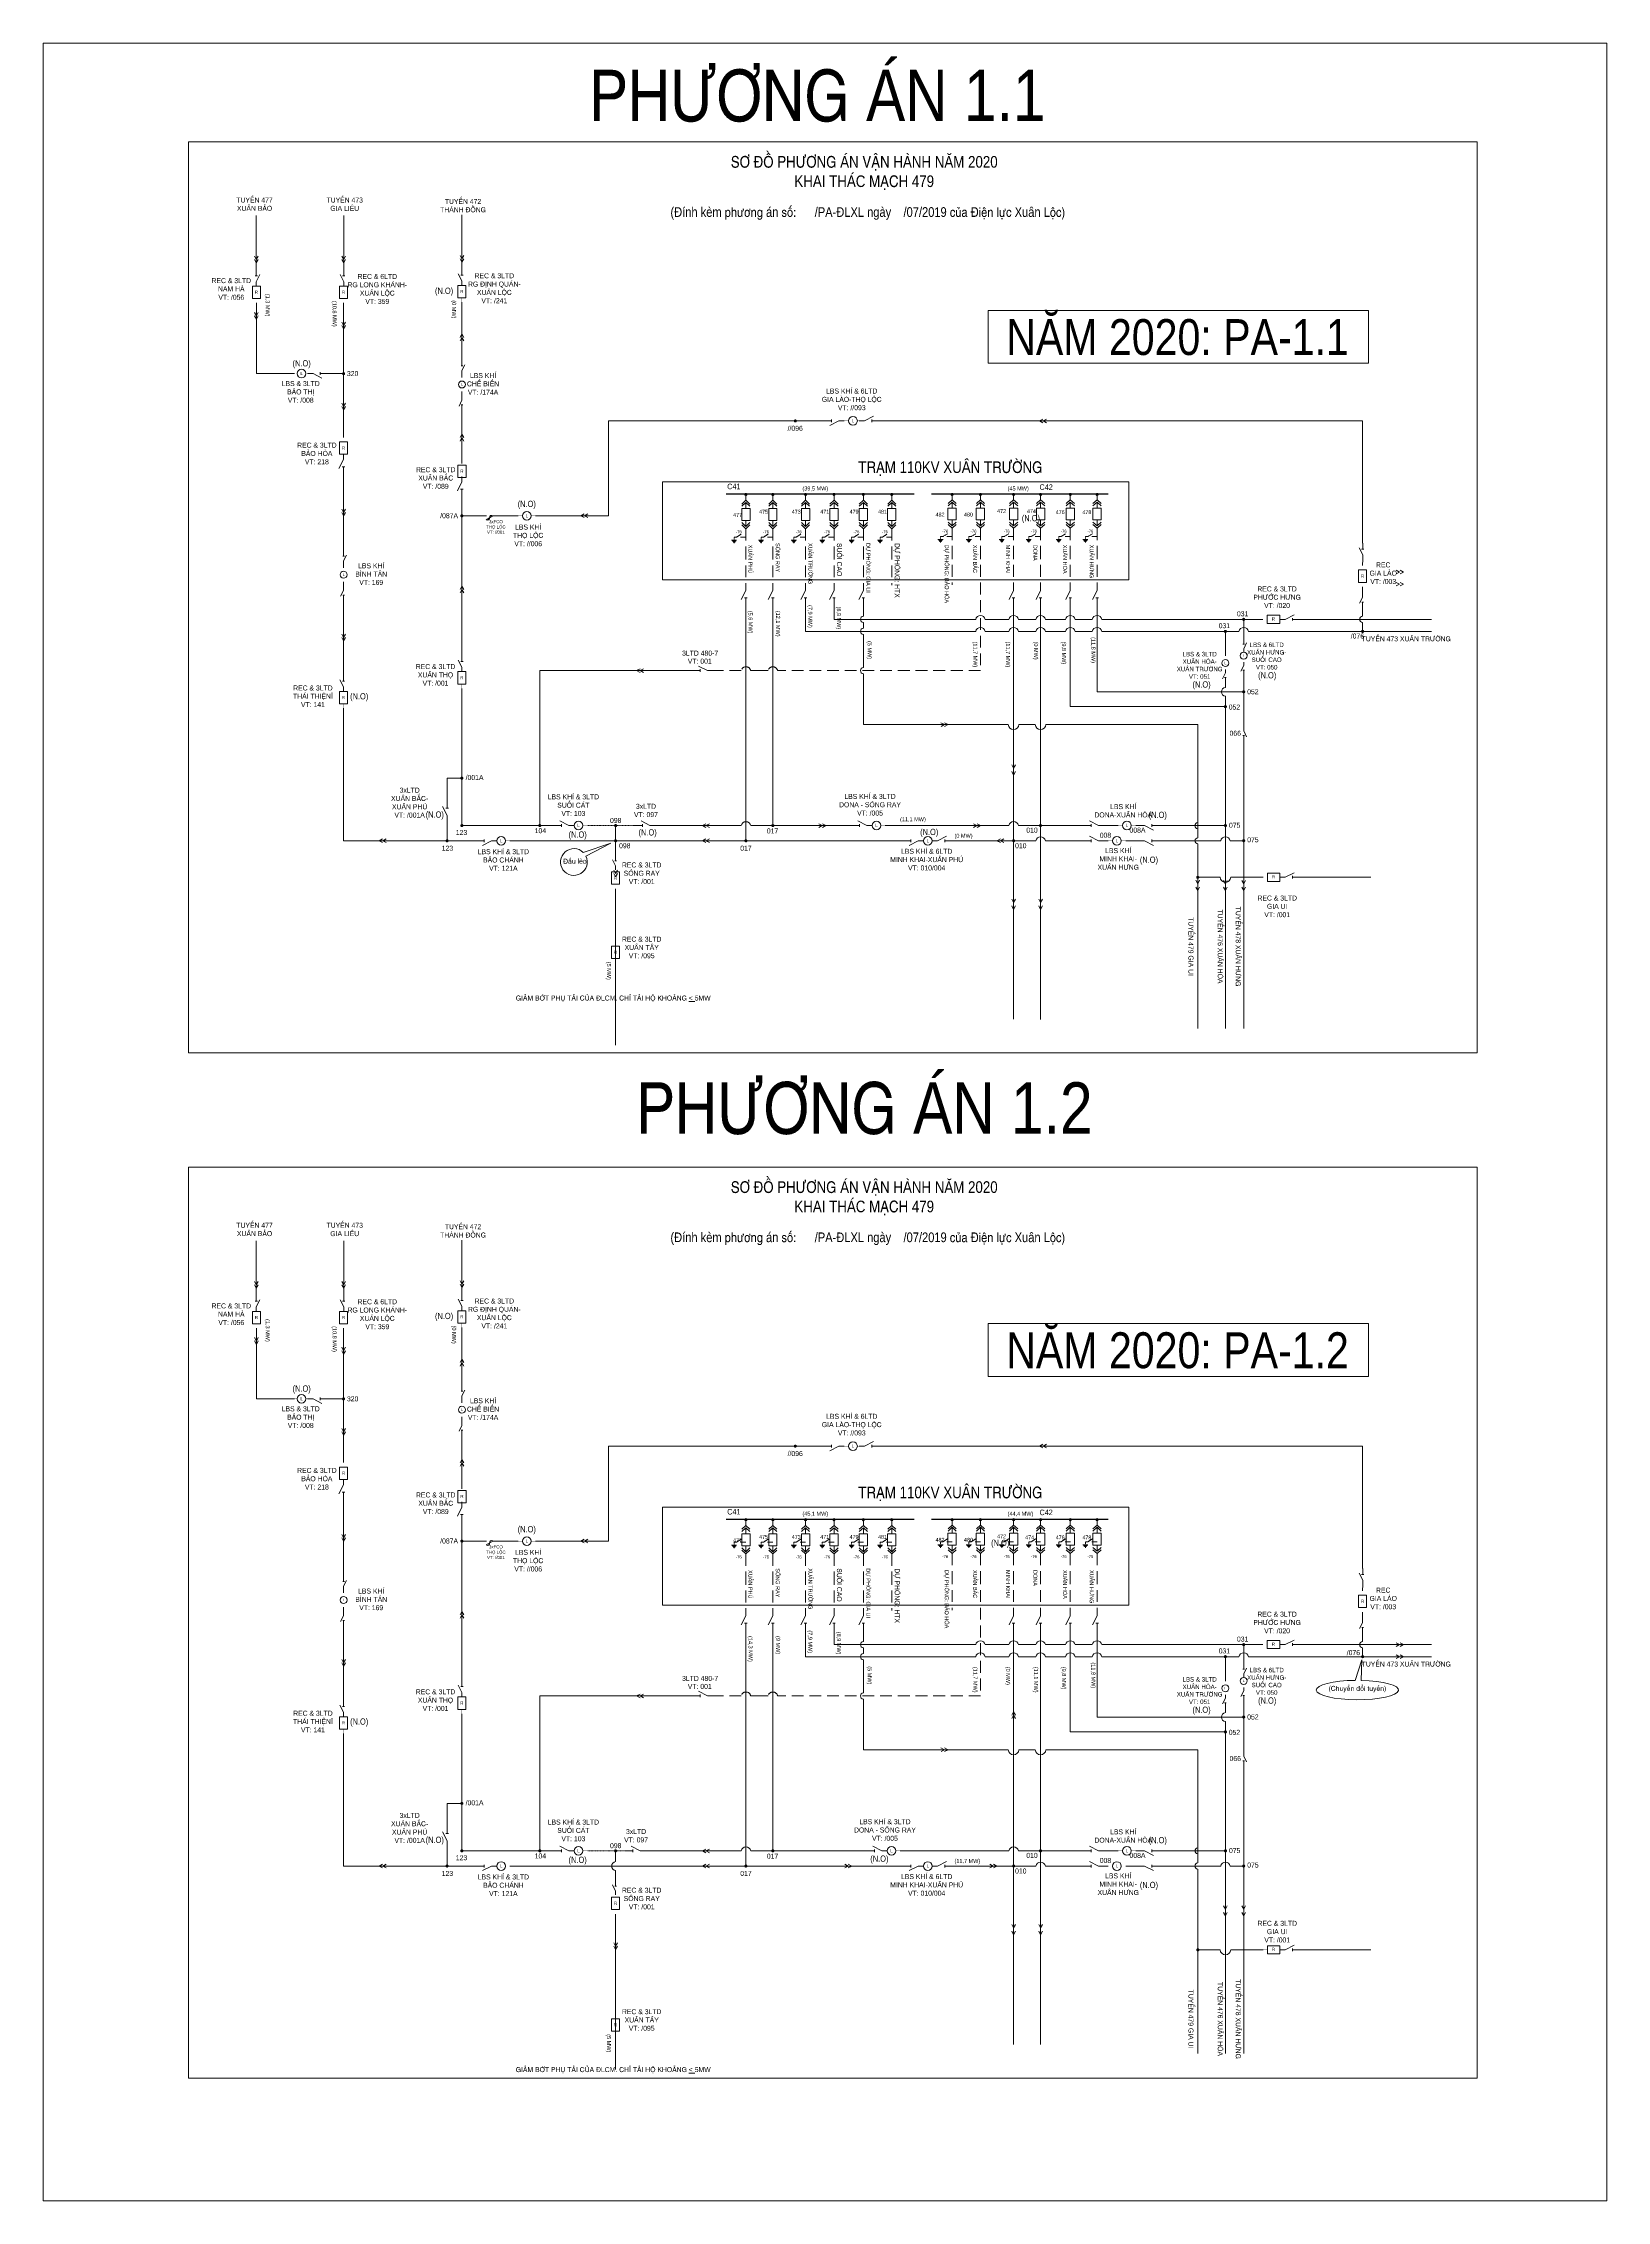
# Model space of a CAD drawing. Header units: inches. Extents: x 2152 to 4977, y -3144 to -873.
# Drawn here: x 2740 to 3403, y -3144 to -2230 of the extents above; entities that cross this region are included whole.
import ezdxf
from ezdxf.enums import TextEntityAlignment as Align

# ---------------------------------------------------------------- set-up
doc = ezdxf.new("R2010")
doc.units = ezdxf.units.IN
doc.header["$LTSCALE"] = 0.2
doc.header["$MEASUREMENT"] = 0
doc.linetypes.add('DASHED', pattern=[0.75, 0.5, -0.25])
doc.layers.get('0').update_dxf_attribs({"lineweight": 5})
for name, color, linetype, lineweight in [('Cap ngam', 1, 'DASHED', 15), ('Day 110kV', 4, 'Continuous', 13), ('Day 22kV', 1, 'Continuous', 13), ('Khung', 7, 'Continuous', 13), ('Text', 7, 'Continuous', 9), ('Thiet bi', 3, 'Continuous', 9), ('Tuyen 475', 6, 'Continuous', 13)]:
    doc.layers.add(name, color=color, linetype=linetype, lineweight=lineweight)
doc.styles.add('V-H-C', font='VHELVCN.TTF')
doc.styles.add('V-H-C-B', font='VHELVCB.TTF')

# ---------------------------------------------------------------- blocks, each defined once
blk = doc.blocks.new('MAT CAT')
at = {"color": 0}
for points in [[(-0.97, 5.81), (0, 6.7), (0.97, 5.81)], [(-0.97, 5.28), (0, 6.17), (0.97, 5.28)], [(0, 4.76), (0, 6.17)], [(-0.97, 1.42), (0, 0.53), (0.97, 1.42)], [(-0.97, 0.89), (0, 0), (0.97, 0.89)], [(0, 1.94), (0, 0.53)]]:
    blk.add_lwpolyline(points, dxfattribs=at)
blk.add_lwpolyline([(-0.98, 4.76), (0.98, 4.76), (0.98, 1.94), (-0.98, 1.94)], close=True, dxfattribs=at)
blk = doc.blocks.new('NOI DAT')
at = {"color": 0}
for points in [[(0.6, 0), (-0.6, 0)], [(-0.47, -0.15), (0.47, -0.15)], [(-0.34, -0.31), (0.34, -0.31)], [(-0.21, -0.46), (0.21, -0.46)], [(-0.08, -0.62), (0.08, -0.62)]]:
    blk.add_lwpolyline(points, dxfattribs=at)
blk = doc.blocks.new('DTD MC')
at = {"layer": 'Day 110kV', "color": 1, "linetype": 'DASHED'}
blk.add_lwpolyline([(1377.9, 454.4), (1374.9, 452.5), (1373.3, 452.5), (1373.3, 450.5)], dxfattribs=at)
at = {"layer": 'Thiet bi'}
for points in [[(1373.3, 452.5), (1374.9, 452.5), (1377.9, 454.4)], [(1381.1, 452.5), (1377.5, 452.5)]]:
    blk.add_lwpolyline(points, dxfattribs=at)
at = {"layer": 'Thiet bi', "xscale": 2.809729812779096, "yscale": 2.809729812779096, "zscale": 2.809729812779032}
blk.add_blockref('NOI DAT', (1373.3, 450.5), dxfattribs=at)
blk = doc.blocks.new('ALTD')
at = {"color": 0}
for points in [[(3.38, 1.08), (1.27, 0), (0, 0)], [(2.99, 0.31), (2.99, -0.31)], [(2.99, 0), (4.73, 0)]]:
    blk.add_lwpolyline(points, dxfattribs=at)
blk = doc.blocks.new('FCO')
at = {"color": 0}
blk.add_lwpolyline([(0, 0, 0.707499), (0.8, 0.8, -0.707499), (1.6, 1.6, -5.301682)], format="xyb", dxfattribs=at)
blk.add_lwpolyline([(0, 0), (1.6, 1.6)], dxfattribs=at)

msp = doc.modelspace()

# ---------------------------------------------------------------- linework, layer by layer
at = {"layer": 'Cap ngam', "linetype": 'DASHED', "ltscale": 50, "elevation": 0.2}
for points in [[(3038.13, -2435.33), (3038.13, -2443.38), (3038.13, -2443.38), (3038.13, -2459.31)], [(3049.56, -2435.33), (3049.56, -2443.38), (3049.56, -2443.38), (3049.56, -2459.31)], [(3063.42, -2435.33), (3063.42, -2443.38), (3063.42, -2443.38), (3063.42, -2459.31), (3063.42, -2459.31)], [(3075.48, -2435.33), (3075.48, -2443.38), (3075.48, -2443.38), (3075.48, -2459.31), (3075.48, -2459.31)], [(3087.91, -2435.33), (3087.91, -2443.38), (3087.91, -2443.38), (3087.91, -2459.31), (3087.91, -2459.31)], [(3099.97, -2435.33), (3099.97, -2443.38), (3099.97, -2443.38), (3099.97, -2459.31), (3099.97, -2459.31)], [(3125.54, -2435.14), (3125.54, -2443.2), (3125.54, -2443.2), (3125.54, -2459.12), (3125.54, -2459.12)], [(3137.55, -2435.14), (3137.55, -2443.2), (3137.55, -2443.2), (3137.55, -2495.5)], [(3151.6, -2435.14), (3151.6, -2443.2), (3151.6, -2443.2), (3151.6, -2459.31)], [(3163.03, -2435.14), (3163.03, -2443.2), (3163.03, -2443.2), (3163.03, -2459.31)], [(3175.63, -2435.14), (3175.63, -2443.2), (3175.63, -2443.2), (3175.63, -2459.31)], [(3186.95, -2435.14), (3186.95, -2443.2), (3186.95, -2443.2), (3186.95, -2459.31)], [(3038.13, -2869.89), (3038.13, -2877.94), (3038.13, -2877.94), (3038.13, -2893.87)], [(3049.56, -2869.89), (3049.56, -2877.94), (3049.56, -2877.94), (3049.56, -2893.87)], [(3063.42, -2869.89), (3063.42, -2877.94), (3063.42, -2877.94), (3063.42, -2893.87), (3063.42, -2893.87)], [(3075.48, -2869.89), (3075.48, -2877.94), (3075.48, -2877.94), (3075.48, -2893.87), (3075.48, -2893.87)], [(3087.91, -2869.89), (3087.91, -2877.94), (3087.91, -2877.94), (3087.91, -2893.87), (3087.91, -2893.87)], [(3099.97, -2869.89), (3099.97, -2877.94), (3099.97, -2877.94), (3099.97, -2893.87), (3099.97, -2893.87)], [(3125.54, -2869.7), (3125.54, -2877.76), (3125.54, -2877.76), (3125.54, -2893.68), (3125.54, -2893.68)], [(3137.55, -2869.7), (3137.55, -2877.75), (3137.55, -2877.75), (3137.55, -2930.06)], [(3151.6, -2869.7), (3151.6, -2877.76), (3151.6, -2877.76), (3151.6, -2893.87)], [(3163.03, -2869.7), (3163.03, -2877.75), (3163.03, -2877.75), (3163.03, -2893.87)], [(3175.63, -2869.7), (3175.63, -2877.75), (3175.63, -2877.75), (3175.63, -2893.87)], [(3186.95, -2869.7), (3186.95, -2877.75), (3186.95, -2877.75), (3186.95, -2893.87)]]:
    msp.add_lwpolyline(points, dxfattribs=at)
for points in [[(3042.94, -2495.5), (3040.19, -2495.5, 0.818695), (3036.16, -2495.5), (3024.12, -2495.5)], [(3137.55, -2495.5), (3051.58, -2495.5, 0.818695), (3047.54, -2495.5), (3042.94, -2495.5)], [(3042.94, -2930.06), (3040.19, -2930.06, 0.818695), (3036.16, -2930.06), (3024.12, -2930.06)], [(3137.55, -2930.06), (3051.58, -2930.06, 0.818695), (3047.54, -2930.06), (3042.94, -2930.06)]]:
    msp.add_lwpolyline(points, format="xyb", dxfattribs=at)
at = {"layer": 'Day 22kV'}
for p, q in [((2830.66, -2325.67, -0.44), (2830.66, -2302.6, -0.44)), ((2867.7, -2325.67, -0.44), (2867.7, -2302.6, -0.44)), ((2917.82, -2325.37, -0.44), (2917.82, -2302.3, -0.44)), ((2867.65, -2396.64, -0.44), (2867.65, -2339.67, -0.44)), ((2917.79, -2364.35, -0.44), (2917.78, -2339.36, -0.44)), ((2917.81, -2371.25, -0.44), (2917.8, -2369.79, -0.44)), ((2917.8, -2379.46, -0.44), (2917.8, -2377.21, -0.44)), ((2917.82, -2407.69, -0.44), (2917.81, -2384.9, -0.44)), ((2867.65, -2451.89, -0.44), (2867.64, -2450.42, -0.44)), ((2867.65, -2460.09, -0.44), (2867.65, -2457.84, -0.44)), ((3075.48, -2467.81, 0.2), (3075.48, -2473.77, 0.2)), ((3151.6, -2467.81, 0.2), (3151.6, -2643.2, 0.2)), ((3163.03, -2467.81, 0.2), (3163.03, -2643.32, 0.2)), ((3075.48, -2473.77, 0.2), (3132.38, -2473.77, 0.2)), ((3191.78, -2473.77, 0.2), (3257.22, -2473.77, 0.2)), ((3272.85, -2473.76, 0.2), (3328.75, -2473.76, 0.2)), ((3075.48, -2478.88, 0.2), (3132.38, -2478.88, 0.2)), ((3241.35, -2489.3, 0.2), (3241.35, -2478.88, 0.2)), ((3249.09, -2497.34, 0.2), (3249.09, -2504.49, 0.2)), ((2911.51, -2559.21, -0.44), (2911.51, -2567.62, -0.44)), ((2982.93, -2573.93, -0.44), (2982.93, -2561.17, -0.44)), ((3038.13, -2567.62, 0.2), (3104.87, -2567.62, 0.2)), ((3125.55, -2567.62, 0.2), (3151.6, -2567.62, 0.2)), ((3162.99, -2561.17, 0.2), (3181.35, -2561.17, 0.2)), ((3189.85, -2561.17, 0.2), (3195.92, -2561.17, 0.2)), ((3189.85, -2567.62, 0.2), (3191.66, -2567.62, 0.2)), ((3199.1, -2567.62, 0.2), (3204.75, -2567.62, 0.2)), ((3203.36, -2561.17, 0.2), (3204.75, -2561.17, 0.2)), ((3213.25, -2561.17, 0.2), (3241.36, -2561.17, 0.2)), ((2982.93, -2587.96, -0.44), (2982.93, -2654.3, -0.44)), ((3229.64, -2583.1, 0.2), (3239.08, -2583.1, 0.2)), ((3243.64, -2583.1, 0.2), (3257.28, -2583.1, 0.2)), ((3272.92, -2583.09, 0.2), (3303, -2583.1, 0.2)), ((2830.66, -2760.23, -0.44), (2830.66, -2737.16, -0.44)), ((2867.7, -2760.23, -0.44), (2867.7, -2737.16, -0.44)), ((2917.82, -2759.93, -0.44), (2917.82, -2736.86, -0.44)), ((2867.65, -2831.2, -0.44), (2867.65, -2774.23, -0.44)), ((2917.79, -2798.91, -0.44), (2917.78, -2773.92, -0.44)), ((2917.81, -2805.81, -0.44), (2917.8, -2804.35, -0.44)), ((2917.8, -2814.02, -0.44), (2917.8, -2811.76, -0.44)), ((2917.82, -2842.25, -0.44), (2917.81, -2819.46, -0.44)), ((2867.65, -2886.44, -0.44), (2867.64, -2884.98, -0.44)), ((2867.65, -2894.65, -0.44), (2867.65, -2892.4, -0.44)), ((3075.48, -2902.37, 0.2), (3075.48, -2908.33, 0.2)), ((3151.6, -2902.37, 0.2), (3151.6, -3077.76, 0.2)), ((3163.03, -2902.37, 0.2), (3163.03, -3077.88, 0.2)), ((3075.48, -2908.33, 0.2), (3132.38, -2908.33, 0.2)), ((3075.48, -2913.44, 0.2), (3132.38, -2913.44, 0.2)), ((3191.78, -2908.33, 0.2), (3257.22, -2908.33, 0.2)), ((3241.35, -2923.86, 0.2), (3241.35, -2913.44, 0.2)), ((3272.85, -2908.32, 0.2), (3328.75, -2908.32, 0.2)), ((3249.09, -2931.9, 0.2), (3249.09, -2939.05, 0.2)), ((2911.51, -2993.77, -0.44), (2911.51, -3002.18, -0.44)), ((3162.99, -2995.73, 0.2), (3181.35, -2995.73, 0.2)), ((3189.85, -2995.73, 0.2), (3195.92, -2995.73, 0.2)), ((3203.36, -2995.73, 0.2), (3204.75, -2995.73, 0.2)), ((3213.25, -2995.73, 0.2), (3241.36, -2995.73, 0.2)), ((3038.13, -3002.18, 0.2), (3104.87, -3002.18, 0.2)), ((3125.55, -3002.18, 0.2), (3151.6, -3002.18, 0.2)), ((3189.85, -3002.18, 0.2), (3191.66, -3002.18, 0.2)), ((3199.1, -3002.18, 0.2), (3204.75, -3002.18, 0.2)), ((2982.93, -3022.51, -0.44), (2982.93, -3088.45, -0.44)), ((3229.64, -3037.69, 0.2), (3239.08, -3037.69, 0.2)), ((3243.64, -3037.69, 0.2), (3257.28, -3037.69, 0.2)), ((3272.92, -3037.69, 0.2), (3303, -3037.69, 0.2))]:
    msp.add_line(p, q, dxfattribs=at)
for points in [[(2801.97, -2271.39), (3347.97, -2271.39), (3347.97, -2657.49), (2801.97, -2657.49)], [(2801.97, -2705.95), (3347.97, -2705.95), (3347.97, -3092.05), (2801.97, -3092.05)]]:
    msp.add_lwpolyline(points, close=True, dxfattribs=at)
for points, elevation in [([(2830.7, -2339.67), (2830.7, -2369.62), (2846.86, -2369.62)], -0.44), ([(2860.92, -2369.62), (2867.65, -2369.62)], -0.44), ([(3071.31, -2389.65), (2979.96, -2389.65), (2979.96, -2429.89), (2949.01, -2429.89)], 0.2), ([(3299.48, -2441.49), (3299.48, -2389.65), (3094.61, -2389.65)], 0.2), ([(3038.13, -2423.29), (3038.13, -2420.83)], 0.2), ([(3049.56, -2423.29), (3049.56, -2420.83)], 0.2), ([(3063.42, -2423.29), (3063.42, -2420.83)], 0.2), ([(3075.48, -2423.29), (3075.48, -2420.83)], 0.2), ([(3087.91, -2423.29), (3087.91, -2420.83)], 0.2), ([(3099.97, -2423.29), (3099.97, -2420.83)], 0.2), ([(3125.54, -2423.1), (3125.54, -2420.65)], 0.2), ([(3137.54, -2423.1), (3137.54, -2420.65)], 0.2), ([(3151.6, -2423.1), (3151.6, -2420.65)], 0.2), ([(3163.03, -2423.1), (3163.03, -2420.64)], 0.2), ([(3175.63, -2423.1), (3175.63, -2420.64)], 0.2), ([(3186.95, -2423.1), (3186.95, -2420.64)], 0.2), ([(2917.82, -2429.89), (2928.21, -2429.89)], 0.2), ([(2930.93, -2429.89), (2941.57, -2429.89)], 0.2), ([(3299.48, -2450.96), (3299.53, -2448.29)], 0.2), ([(3038.13, -2467.81), (3038.13, -2567.62), (2938.15, -2567.62)], 0.2), ([(3063.42, -2467.81), (3063.42, -2478.88), (3075.48, -2478.88)], 0.2), ([(3175.63, -2467.81), (3175.63, -2510.77), (3241.36, -2510.77), (3241.36, -2647.14)], 0.2), ([(3186.95, -2467.81), (3186.95, -2504.49), (3249.09, -2504.49), (3249.09, -2519.61)], 0.2), ([(3087.91, -2480.2), (3087.91, -2494.18)], 0.2), ([(3015.62, -2495.5), (2950.8, -2495.5), (2950.8, -2561.17)], 0.2), ([(2956.84, -2561.17), (2917.78, -2561.17), (2917.78, -2503.08)], 0.2), ([(2924.09, -2567.62), (2867.6, -2567.62), (2867.6, -2511.46)], 0.2), ([(3165.31, -2518.36), (3229.64, -2518.36), (3229.64, -2552.31), (3229.64, -2566.3)], 0.2), ([(3249.09, -2525.05), (3249.09, -2647.14)], 0.2), ([(2911.51, -2550.71), (2911.51, -2541.07), (2917.78, -2541.07)], -0.44), ([(3083.14, -2561.17), (3049.56, -2561.17)], 0.2), ([(3229.64, -2568.94), (3229.64, -2647.14)], 0.2), ([(2830.7, -2774.23), (2830.7, -2804.18), (2846.86, -2804.18)], -0.44), ([(2860.92, -2804.18), (2867.65, -2804.18)], -0.44), ([(3071.31, -2824.21), (2979.96, -2824.21), (2979.96, -2864.45), (2949.01, -2864.45)], 0.2), ([(3299.48, -2876.05), (3299.48, -2824.21), (3094.61, -2824.21)], 0.2), ([(3038.13, -2857.84), (3038.13, -2855.39)], 0.2), ([(3049.56, -2857.84), (3049.56, -2855.39)], 0.2), ([(3063.42, -2857.84), (3063.42, -2855.39)], 0.2), ([(3075.48, -2857.84), (3075.48, -2855.39)], 0.2), ([(3087.91, -2857.84), (3087.91, -2855.39)], 0.2), ([(3099.97, -2857.84), (3099.97, -2855.39)], 0.2), ([(3125.54, -2857.66), (3125.54, -2855.21)], 0.2), ([(3137.54, -2857.66), (3137.54, -2855.21)], 0.2), ([(3151.6, -2857.66), (3151.6, -2855.21)], 0.2), ([(3163.03, -2857.66), (3163.03, -2855.2)], 0.2), ([(3175.63, -2857.66), (3175.63, -2855.2)], 0.2), ([(3186.95, -2857.66), (3186.95, -2855.2)], 0.2), ([(2917.82, -2864.45), (2928.21, -2864.45)], 0.2), ([(2930.93, -2864.45), (2941.57, -2864.45)], 0.2), ([(3299.48, -2885.52), (3299.53, -2882.85)], 0.2), ([(3038.13, -2902.37), (3038.13, -3002.18), (2938.15, -3002.18)], 0.2), ([(3063.42, -2902.37), (3063.42, -2913.44), (3075.48, -2913.44)], 0.2), ([(3175.63, -2902.37), (3175.63, -2945.33), (3241.36, -2945.33), (3241.36, -3081.69)], 0.2), ([(3186.95, -2902.37), (3186.95, -2939.05), (3249.09, -2939.05), (3249.09, -2954.17)], 0.2), ([(3087.91, -2914.76), (3087.91, -2928.74)], 0.2), ([(3015.62, -2930.06), (2950.8, -2930.06), (2950.8, -2995.73)], 0.2), ([(2956.84, -2995.73), (2917.78, -2995.73), (2917.78, -2937.64)], 0.2), ([(2924.09, -3002.18), (2867.6, -3002.18), (2867.6, -2946.01)], 0.2), ([(3165.31, -2952.92), (3229.64, -2952.92), (3229.64, -2986.87), (3229.64, -3000.85)], 0.2), ([(3249.09, -2959.61), (3249.09, -3081.69)], 0.2), ([(2911.51, -2985.27), (2911.51, -2975.62), (2917.78, -2975.62)], -0.44), ([(3089.47, -2995.73), (3049.56, -2995.73)], 0.2), ([(3229.64, -3003.5), (3229.64, -3081.69)], 0.2)]:
    msp.add_lwpolyline(points, dxfattribs=dict(at, elevation=elevation))
at = {"layer": 'Day 22kV', "const_width": 0.647}
for points, elevation in [([(2867.65, -2369.28, 1), (2867.65, -2369.95, 1), (2867.65, -2369.28, 2.414214)], -0.44), ([(3059.09, -2389.31, 1), (3059.09, -2389.98, 1), (3059.09, -2389.31, 2.414214)], 0.2), ([(2917.78, -2429.55, 1), (2917.78, -2430.22, 1), (2917.78, -2429.55, 2.414214)], 0.2), ([(3241.35, -2478.54, 1), (3241.35, -2479.21, 1), (3241.35, -2478.54, 2.414214)], 0.2), ([(3249.09, -2473.44, 1), (3249.09, -2474.11, 1), (3249.09, -2473.44, 2.414214)], 0.2), ([(3299.48, -2478.54, 1), (3299.48, -2479.21, 1), (3299.48, -2478.54, 2.414214)], 0.2), ([(3249.09, -2504.15, 1), (3249.09, -2504.82, 1), (3249.09, -2504.15, 2.414214)], 0.2), ([(3241.36, -2510.44, 1), (3241.36, -2511.11, 1), (3241.36, -2510.44, 2.414214)], 0.2), ([(2917.78, -2540.73, 1), (2917.78, -2541.4, 1), (2917.78, -2540.73, 2.414214)], -0.44), ([(2917.78, -2560.84, 1), (2917.78, -2561.51, 1), (2917.78, -2560.84, 2.414214)], 0.2), ([(2950.8, -2560.84, 1), (2950.8, -2561.51, 1), (2950.8, -2560.84, 2.414214)], -0.44), ([(2982.93, -2560.84, 1), (2982.93, -2561.51, 1), (2982.93, -2560.84, 2.414214)], -0.44), ([(3049.56, -2560.84, 1), (3049.56, -2561.51, 1), (3049.56, -2560.84, 2.414214)], 0.2), ([(3162.99, -2560.84, 1), (3162.99, -2561.51, 1), (3162.99, -2560.84, 2.414214)], 0.2), ([(3241.36, -2560.84, 1), (3241.36, -2561.51, 1), (3241.36, -2560.84, 2.414214)], 0.2), ([(2911.51, -2567.29, 1), (2911.51, -2567.95, 1), (2911.51, -2567.29, 2.414214)], -0.44), ([(2982.93, -2567.29, 1), (2982.93, -2567.95, 1), (2982.93, -2567.29, 2.414214)], -0.44), ([(3038.13, -2567.29, 1), (3038.13, -2567.95, 1), (3038.13, -2567.29, 2.414214)], 0.2), ([(3151.6, -2567.29, 1), (3151.6, -2567.95, 1), (3151.6, -2567.29, 2.414214)], 0.2), ([(3249.09, -2567.29, 1), (3249.09, -2567.95, 1), (3249.09, -2567.29, 2.414214)], 0.2), ([(3229.64, -2582.77, 1), (3229.64, -2583.44, 1), (3229.64, -2582.77, 2.414214)], 0.2), ([(2867.65, -2803.84, 1), (2867.65, -2804.51, 1), (2867.65, -2803.84, 2.414214)], -0.44), ([(3059.09, -2823.87, 1), (3059.09, -2824.54, 1), (3059.09, -2823.87, 2.414214)], 0.2), ([(2917.78, -2864.11, 1), (2917.78, -2864.78, 1), (2917.78, -2864.11, 2.414214)], 0.2), ([(3249.09, -2908, 1), (3249.09, -2908.66, 1), (3249.09, -2908, 2.414214)], 0.2), ([(3241.35, -2913.1, 1), (3241.35, -2913.77, 1), (3241.35, -2913.1, 2.414214)], 0.2), ([(3299.48, -2913.1, 1), (3299.48, -2913.77, 1), (3299.48, -2913.1, 2.414214)], 0.2), ([(3241.36, -2945, 1), (3241.36, -2945.67, 1), (3241.36, -2945, 2.414214)], 0.2), ([(3249.09, -2938.71, 1), (3249.09, -2939.38, 1), (3249.09, -2938.71, 2.414214)], 0.2), ([(2917.78, -2975.29, 1), (2917.78, -2975.96, 1), (2917.78, -2975.29, 2.414214)], -0.44), ([(2917.78, -2995.4, 1), (2917.78, -2996.07, 1), (2917.78, -2995.4, 2.414214)], 0.2), ([(2950.8, -2995.4, 1), (2950.8, -2996.07, 1), (2950.8, -2995.4, 2.414214)], -0.44), ([(2982.93, -2995.4, 1), (2982.93, -2996.07, 1), (2982.93, -2995.4, 2.414214)], -0.44), ([(3049.56, -2995.4, 1), (3049.56, -2996.07, 1), (3049.56, -2995.4, 2.414214)], 0.2), ([(3162.99, -2995.4, 1), (3162.99, -2996.07, 1), (3162.99, -2995.4, 2.414214)], 0.2), ([(3241.36, -2995.4, 1), (3241.36, -2996.07, 1), (3241.36, -2995.4, 2.414214)], 0.2), ([(2911.51, -3001.84, 1), (2911.51, -3002.51, 1), (2911.51, -3001.84, 2.414214)], -0.44), ([(3038.13, -3001.84, 1), (3038.13, -3002.51, 1), (3038.13, -3001.84, 2.414214)], 0.2), ([(3151.6, -3001.84, 1), (3151.6, -3002.51, 1), (3151.6, -3001.84, 2.414214)], 0.2), ([(3249.09, -3001.84, 1), (3249.09, -3002.51, 1), (3249.09, -3001.84, 2.414214)], 0.2), ([(3229.64, -3037.36, 1), (3229.64, -3038.03, 1), (3229.64, -3037.36, 2.414214)], 0.2)]:
    msp.add_lwpolyline(points, format="xyb", dxfattribs=dict(at, elevation=elevation))
at = {"layer": 'Day 22kV', "const_width": 0.539, "elevation": 0.2}
for points in [[(3029.78, -2420.64), (3109.54, -2420.64)], [(3029.78, -2855.2), (3109.54, -2855.2)]]:
    msp.add_lwpolyline(points, dxfattribs=at)
at = {"layer": 'Day 22kV', "color": 2, "const_width": 0.647, "elevation": 0.2}
for points in [[(3038.13, -2420.5, 1), (3038.13, -2421.16, 1), (3038.13, -2420.5, 2.414214)], [(3049.56, -2420.5, 1), (3049.56, -2421.16, 1), (3049.56, -2420.5, 2.414214)], [(3063.42, -2420.5, 1), (3063.42, -2421.16, 1), (3063.42, -2420.5, 2.414214)], [(3075.48, -2420.5, 1), (3075.48, -2421.16, 1), (3075.48, -2420.5, 2.414214)], [(3087.91, -2420.5, 1), (3087.91, -2421.16, 1), (3087.91, -2420.5, 2.414214)], [(3099.97, -2420.5, 1), (3099.97, -2421.16, 1), (3099.97, -2420.5, 2.414214)], [(3038.13, -2855.05, 1), (3038.13, -2855.72, 1), (3038.13, -2855.05, 2.414214)], [(3049.56, -2855.05, 1), (3049.56, -2855.72, 1), (3049.56, -2855.05, 2.414214)], [(3063.42, -2855.05, 1), (3063.42, -2855.72, 1), (3063.42, -2855.05, 2.414214)], [(3075.48, -2855.05, 1), (3075.48, -2855.72, 1), (3075.48, -2855.05, 2.414214)], [(3087.91, -2855.05, 1), (3087.91, -2855.72, 1), (3087.91, -2855.05, 2.414214)], [(3099.97, -2855.05, 1), (3099.97, -2855.72, 1), (3099.97, -2855.05, 2.414214)]]:
    msp.add_lwpolyline(points, format="xyb", dxfattribs=at)
at = {"layer": 'Day 22kV', "color": 5, "const_width": 0.539, "elevation": 0.2}
for points in [[(3116.72, -2420.64), (3191.68, -2420.64)], [(3116.72, -2855.2), (3191.68, -2855.2)]]:
    msp.add_lwpolyline(points, dxfattribs=at)
at = {"layer": 'Day 22kV', "color": 5, "const_width": 0.647, "elevation": 0.2}
for points in [[(3125.54, -2420.5, 1), (3125.54, -2421.16, 1), (3125.54, -2420.5, 2.414214)], [(3137.54, -2420.5, 1), (3137.54, -2421.16, 1), (3137.54, -2420.5, 2.414214)], [(3151.6, -2420.5, 1), (3151.6, -2421.16, 1), (3151.6, -2420.5, 2.414214)], [(3163.03, -2420.5, 1), (3163.03, -2421.16, 1), (3163.03, -2420.5, 2.414214)], [(3175.63, -2420.5, 1), (3175.63, -2421.16, 1), (3175.63, -2420.5, 2.414214)], [(3186.95, -2420.5, 1), (3186.95, -2421.16, 1), (3186.95, -2420.5, 2.414214)], [(3125.54, -2855.05, 1), (3125.54, -2855.72, 1), (3125.54, -2855.05, 2.414214)], [(3137.54, -2855.05, 1), (3137.54, -2855.72, 1), (3137.54, -2855.05, 2.414214)], [(3151.6, -2855.05, 1), (3151.6, -2855.72, 1), (3151.6, -2855.05, 2.414214)], [(3163.03, -2855.05, 1), (3163.03, -2855.72, 1), (3163.03, -2855.05, 2.414214)], [(3175.63, -2855.05, 1), (3175.63, -2855.72, 1), (3175.63, -2855.05, 2.414214)], [(3186.95, -2855.05, 1), (3186.95, -2855.72, 1), (3186.95, -2855.05, 2.414214)]]:
    msp.add_lwpolyline(points, format="xyb", dxfattribs=at)
at = {"layer": 'Day 22kV', "elevation": 0.2}
for points in [[(3049.56, -2467.81), (3049.56, -2561.17), (3040.19, -2561.17, 0.818695), (3036.16, -2561.17), (2999.77, -2561.17)], [(3087.91, -2467.81), (3087.91, -2472.44, 0.899221), (3087.91, -2475.09), (3087.91, -2477.55)], [(3087.91, -2477.55), (3087.91, -2477.55, 0.899221), (3087.91, -2480.2)], [(3143.81, -2473.77), (3139.56, -2473.77, 0.818695), (3135.53, -2473.77), (3132.38, -2473.77)], [(3143.81, -2478.88), (3139.56, -2478.88, 0.818695), (3135.53, -2478.88), (3132.38, -2478.88)], [(3157.86, -2473.77), (3153.62, -2473.77, 0.818695), (3149.58, -2473.77), (3143.81, -2473.77)], [(3157.86, -2478.88), (3153.62, -2478.88, 0.818695), (3149.58, -2478.88), (3143.81, -2478.88)], [(3168.74, -2473.77), (3165.04, -2473.77, 0.818695), (3161.01, -2473.77), (3157.86, -2473.77)], [(3168.74, -2478.88), (3165.04, -2478.88, 0.818695), (3161.01, -2478.88), (3157.86, -2478.88)], [(3181.78, -2473.77), (3177.65, -2473.77, 0.818695), (3173.62, -2473.77), (3168.74, -2473.77)], [(3181.78, -2478.88), (3177.65, -2478.88, 0.818695), (3173.62, -2478.88), (3168.74, -2478.88)], [(3191.78, -2473.77), (3188.96, -2473.77, 0.818695), (3184.93, -2473.77), (3181.78, -2473.77)], [(3243.93, -2478.88), (3188.96, -2478.88, 0.818695), (3184.93, -2478.88), (3181.78, -2478.88)], [(3328.75, -2478.88), (3251.11, -2478.88, 0.818695), (3247.08, -2478.88), (3243.93, -2478.88)], [(3299.48, -2472.44), (3299.48, -2472.44, 0.899221), (3299.48, -2475.09)], [(3087.91, -2494.18), (3087.91, -2494.18, 0.899221), (3087.91, -2496.83)], [(3087.91, -2496.83), (3087.91, -2518.36), (3149.31, -2518.36, 0.907624), (3153.87, -2518.36), (3160.75, -2518.36)], [(3160.75, -2518.36), (3160.75, -2518.36, 0.907624), (3165.31, -2518.36), (3165.31, -2518.36)], [(3162.99, -2561.17), (3162.99, -2561.17), (3153.62, -2561.17, 0.818695), (3149.58, -2561.17), (3097.2, -2561.17)], [(3229.64, -2559.85), (3229.64, -2559.85, 0.899221), (3229.64, -2562.5)], [(3181.35, -2567.62), (3181.35, -2567.62), (3165.04, -2567.62, 0.818695), (3161.01, -2567.62), (3151.6, -2567.62)], [(3249.09, -2567.62), (3249.09, -2567.62), (3243.38, -2567.62, 0.818695), (3239.35, -2567.62), (3213.25, -2567.62)], [(3229.64, -2566.3), (3229.64, -2566.3, 0.899221), (3229.64, -2568.94)], [(3239.08, -2583.1), (3239.08, -2583.1, 0.907624), (3243.64, -2583.1), (3243.64, -2583.1)], [(3049.56, -2902.37), (3049.56, -2995.73), (3040.19, -2995.73, 0.818695), (3036.16, -2995.73), (2995.58, -2995.73)], [(3087.91, -2902.37), (3087.91, -2907, 0.899221), (3087.91, -2909.65), (3087.91, -2912.11)], [(3143.81, -2908.33), (3139.56, -2908.33, 0.818695), (3135.53, -2908.33), (3132.38, -2908.33)], [(3157.86, -2908.33), (3153.62, -2908.33, 0.818695), (3149.58, -2908.33), (3143.81, -2908.33)], [(3168.74, -2908.33), (3165.04, -2908.33, 0.818695), (3161.01, -2908.33), (3157.86, -2908.33)], [(3181.78, -2908.33), (3177.65, -2908.33, 0.818695), (3173.62, -2908.33), (3168.74, -2908.33)], [(3191.78, -2908.33), (3188.96, -2908.33, 0.818695), (3184.93, -2908.33), (3181.78, -2908.33)], [(3299.48, -2907), (3299.48, -2907, 0.899221), (3299.48, -2909.65)], [(3087.91, -2912.11), (3087.91, -2912.11, 0.899221), (3087.91, -2914.76)], [(3143.81, -2913.44), (3139.56, -2913.44, 0.818695), (3135.53, -2913.44), (3132.38, -2913.44)], [(3157.86, -2913.44), (3153.62, -2913.44, 0.818695), (3149.58, -2913.44), (3143.81, -2913.44)], [(3168.74, -2913.44), (3165.04, -2913.44, 0.818695), (3161.01, -2913.44), (3157.86, -2913.44)], [(3181.78, -2913.44), (3177.65, -2913.44, 0.818695), (3173.62, -2913.44), (3168.74, -2913.44)], [(3243.93, -2913.44), (3188.96, -2913.44, 0.818695), (3184.93, -2913.44), (3181.78, -2913.44)], [(3328.75, -2913.44), (3251.11, -2913.44, 0.818695), (3247.08, -2913.44), (3243.93, -2913.44)], [(3087.91, -2928.74), (3087.91, -2928.74, 0.899221), (3087.91, -2931.39)], [(3087.91, -2931.39), (3087.91, -2952.92), (3149.31, -2952.92, 0.907624), (3153.87, -2952.92), (3160.75, -2952.92)], [(3160.75, -2952.92), (3160.75, -2952.92, 0.907624), (3165.31, -2952.92), (3165.31, -2952.92)], [(3162.99, -2995.73), (3162.99, -2995.73), (3153.62, -2995.73, 0.818695), (3149.58, -2995.73), (3103.53, -2995.73)], [(3229.64, -2994.41), (3229.64, -2994.41, 0.899221), (3229.64, -2997.06)], [(3181.35, -3002.18), (3181.35, -3002.18), (3165.04, -3002.18, 0.818695), (3161.01, -3002.18), (3151.6, -3002.18)], [(3249.09, -3002.18), (3249.09, -3002.18), (3243.38, -3002.18, 0.818695), (3239.35, -3002.18), (3213.25, -3002.18)], [(3229.64, -3000.85), (3229.64, -3000.85, 0.899221), (3229.64, -3003.5)], [(3239.08, -3037.69), (3239.08, -3037.69, 0.907624), (3243.64, -3037.69), (3243.64, -3037.69)]]:
    msp.add_lwpolyline(points, format="xyb", dxfattribs=at)
at = {"layer": 'Day 22kV'}
for points in [[(2969.21, -2572.56), (2980.87, -2568.63), (2970.35, -2574.14)], [(3296.32, -2923.48), (3299.22, -2914.83), (3298.93, -2923.49)]]:
    msp.add_lwpolyline(points, dxfattribs=at)
msp.add_arc((2965.24, -2576.61), 5.67, 45.57952, 25.74058, dxfattribs=at)
msp.add_ellipse((3297.31, -2927.59), major_axis=(17.45, 0), ratio=0.236044, start_param=1.627514, end_param=7.760775, dxfattribs=at)
at = {"layer": 'Khung', "color": 1, "linetype": 'DASHED'}
for p, q in [((2991.27, -2561.17, -0.44), (2970.9, -2561.17, -0.44)), ((2987.08, -2995.73, -0.44), (2970.9, -2995.73, -0.44))]:
    msp.add_line(p, q, dxfattribs=at)
at = {"layer": 'Khung'}
msp.add_lwpolyline([(2740.34, -2229.54), (3402.99, -2229.54), (3402.99, -3144.09), (2740.34, -3144.09)], close=True, dxfattribs=at)
for points, elevation in [([(3140.79, -2342.84), (3302.01, -2342.84), (3302.01, -2365.2), (3140.79, -2365.2)], 2.59), ([(3002.77, -2415.51), (3200.43, -2415.51), (3200.43, -2457), (3002.77, -2457)], 0.04), ([(3140.79, -2772.27), (3302.01, -2772.27), (3302.01, -2794.63), (3140.79, -2794.63)], 2.59), ([(3002.77, -2850.07), (3200.43, -2850.07), (3200.43, -2891.56), (3002.77, -2891.56)], 0.04)]:
    msp.add_lwpolyline(points, close=True, dxfattribs=dict(at, elevation=elevation))
at = {"layer": 'Text', "color": 1, "linetype": 'Continuous'}
for p, q in [((2867.65, -2412.28, -0.44), (2867.65, -2444.98, -0.44)), ((2917.82, -2421.75, -0.44), (2917.82, -2489.08, -0.44)), ((2867.65, -2457.84, -0.44), (2867.65, -2460.09, -0.44)), ((2867.65, -2465.53, -0.44), (2867.65, -2497.46, -0.44)), ((2867.65, -2846.84, -0.44), (2867.65, -2879.54, -0.44)), ((2917.82, -2856.31, -0.44), (2917.82, -2923.64, -0.44)), ((2867.65, -2892.4, -0.44), (2867.65, -2894.65, -0.44)), ((2867.65, -2900.09, -0.44), (2867.65, -2932.02, -0.44))]:
    msp.add_line(p, q, dxfattribs=at)
at = {"layer": 'Text', "color": 1, "linetype": 'Continuous', "elevation": 0.2}
for points in [[(3299.48, -2463.01), (3299.48, -2459.98)], [(3299.48, -2472.44), (3299.48, -2468.45)], [(3299.48, -2478.88), (3299.48, -2475.09)], [(3299.48, -2897.57), (3299.48, -2894.54)], [(3299.48, -2907), (3299.48, -2903.01)], [(3299.48, -2913.44), (3299.48, -2909.65)]]:
    msp.add_lwpolyline(points, dxfattribs=at)
at = {"layer": 'Thiet bi'}
for p, q in [((2830.66, -2321.3, -0.44), (2829.88, -2319.85, -0.44)), ((2830.66, -2322.72, -0.44), (2829.88, -2321.27, -0.44)), ((2830.66, -2321.3, -0.44), (2831.43, -2319.85, -0.44)), ((2830.66, -2322.72, -0.44), (2831.43, -2321.27, -0.44)), ((2867.7, -2321.3, -0.44), (2866.92, -2319.85, -0.44)), ((2867.7, -2322.72, -0.44), (2866.92, -2321.27, -0.44)), ((2867.7, -2321.3, -0.44), (2868.47, -2319.85, -0.44)), ((2867.7, -2322.72, -0.44), (2868.47, -2321.27, -0.44)), ((2917.82, -2320.99, -0.44), (2917.05, -2319.54, -0.44)), ((2917.82, -2322.42, -0.44), (2917.05, -2320.97, -0.44)), ((2917.82, -2320.99, -0.44), (2918.6, -2319.54, -0.44)), ((2917.82, -2322.42, -0.44), (2918.6, -2320.97, -0.44)), ((2830.7, -2345.09, -0.44), (2829.93, -2343.64, -0.44)), ((2830.7, -2346.51, -0.44), (2829.93, -2345.06, -0.44)), ((2830.7, -2345.09, -0.44), (2831.48, -2343.64, -0.44)), ((2830.7, -2346.51, -0.44), (2831.48, -2345.06, -0.44)), ((2867.65, -2349.21, -0.44), (2866.87, -2347.76, -0.44)), ((2867.65, -2350.63, -0.44), (2866.87, -2349.18, -0.44)), ((2867.65, -2349.21, -0.44), (2868.42, -2347.76, -0.44)), ((2867.65, -2350.63, -0.44), (2868.42, -2349.18, -0.44)), ((2917.78, -2352.81, -0.44), (2917.01, -2354.26, -0.44)), ((2917.78, -2354.24, -0.44), (2917.01, -2355.69, -0.44)), ((2917.78, -2352.81, -0.44), (2918.56, -2354.26, -0.44)), ((2917.78, -2354.24, -0.44), (2918.56, -2355.69, -0.44)), ((2867.65, -2383.58, -0.44), (2866.87, -2382.13, -0.44)), ((2867.65, -2385, -0.44), (2866.87, -2383.55, -0.44)), ((2867.65, -2383.58, -0.44), (2868.42, -2382.13, -0.44)), ((2867.65, -2385, -0.44), (2868.42, -2383.55, -0.44)), ((2917.78, -2395.3, -0.44), (2917.01, -2396.75, -0.44)), ((2917.78, -2395.3, -0.44), (2918.56, -2396.75, -0.44)), ((3162.56, -2389.65, 0.2), (3164.01, -2388.87, 0.2)), ((3162.56, -2389.65, 0.2), (3164.01, -2390.42, 0.2)), ((3164.08, -2389.65, 0.2), (3165.53, -2388.87, 0.2)), ((3164.08, -2389.65, 0.2), (3165.53, -2390.42, 0.2)), ((2917.78, -2396.73, -0.44), (2917.01, -2398.18, -0.44)), ((2917.78, -2396.73, -0.44), (2918.56, -2398.18, -0.44)), ((2867.65, -2428.5, -0.44), (2866.87, -2427.05, -0.44)), ((2867.65, -2429.92, -0.44), (2866.87, -2428.47, -0.44)), ((2867.65, -2428.5, -0.44), (2868.42, -2427.05, -0.44)), ((2867.65, -2429.92, -0.44), (2868.42, -2428.47, -0.44)), ((2968.19, -2429.89, 0.2), (2969.64, -2429.11, 0.2)), ((2968.19, -2429.89, 0.2), (2969.64, -2430.66, 0.2)), ((2969.72, -2429.89, 0.2), (2971.17, -2429.11, 0.2)), ((2969.72, -2429.89, 0.2), (2971.17, -2430.66, 0.2)), ((2917.78, -2459.7, -0.44), (2917.01, -2461.15, -0.44)), ((2917.78, -2459.7, -0.44), (2918.56, -2461.15, -0.44)), ((3315.15, -2453.74, 0.2), (3313.7, -2452.96, 0.2)), ((3315.15, -2453.74, 0.2), (3313.7, -2454.51, 0.2)), ((3315.15, -2458.85, 0.2), (3313.7, -2458.08, 0.2)), ((3315.15, -2458.85, 0.2), (3313.7, -2459.63, 0.2)), ((3316.87, -2453.74, 0.2), (3315.42, -2452.96, 0.2)), ((3316.87, -2453.74, 0.2), (3315.42, -2454.51, 0.2)), ((3316.87, -2458.85, 0.2), (3315.42, -2458.08, 0.2)), ((3316.87, -2458.85, 0.2), (3315.42, -2459.63, 0.2)), ((2917.78, -2461.12, -0.44), (2917.01, -2462.57, -0.44)), ((2917.78, -2461.12, -0.44), (2918.56, -2462.57, -0.44)), ((2867.65, -2481.49, -0.44), (2866.87, -2480.04, -0.44)), ((2867.65, -2482.91, -0.44), (2866.87, -2481.46, -0.44)), ((2867.65, -2481.49, -0.44), (2868.42, -2480.04, -0.44)), ((2867.65, -2482.91, -0.44), (2868.42, -2481.46, -0.44)), ((2991.82, -2495.5, 0.2), (2993.27, -2494.73, 0.2)), ((2991.82, -2495.5, 0.2), (2993.27, -2496.28, 0.2)), ((2993.35, -2495.5, 0.2), (2994.8, -2494.73, 0.2)), ((2993.35, -2495.5, 0.2), (2994.8, -2496.28, 0.2)), ((3122.27, -2518.36, 0.2), (3120.82, -2517.58, 0.2)), ((3122.27, -2518.36, 0.2), (3120.83, -2519.13, 0.2)), ((3123.8, -2518.36, 0.2), (3122.35, -2517.58, 0.2)), ((3123.8, -2518.36, 0.2), (3122.35, -2519.13, 0.2)), ((3151.6, -2536.89, 0.2), (3150.83, -2535.44, 0.2)), ((3151.6, -2539.75, 0.2), (3150.83, -2538.3, 0.2)), ((3151.6, -2536.89, 0.2), (3152.38, -2535.44, 0.2)), ((3151.6, -2539.75, 0.2), (3152.38, -2538.3, 0.2)), ((3019.7, -2561.17, 0.2), (3021.15, -2560.4, 0.2)), ((3021.22, -2561.17, 0.2), (3022.67, -2560.4, 0.2)), ((3070.53, -2561.17, 0.2), (3069.08, -2560.4, 0.2)), ((3072.05, -2561.17, 0.2), (3070.6, -2560.4, 0.2)), ((3136.04, -2561.17, 0.2), (3134.59, -2560.4, 0.2)), ((3137.57, -2561.17, 0.2), (3136.12, -2560.4, 0.2)), ((2882.75, -2567.62, 0.2), (2884.2, -2566.85, 0.2)), ((2882.75, -2567.62, 0.2), (2884.2, -2568.4, 0.2)), ((2884.28, -2567.62, 0.2), (2885.73, -2566.85, 0.2)), ((2884.28, -2567.62, 0.2), (2885.73, -2568.4, 0.2)), ((3019.7, -2561.17, 0.2), (3021.15, -2561.95, 0.2)), ((3019.7, -2567.62, 0.2), (3021.15, -2566.85, 0.2)), ((3019.7, -2567.62, 0.2), (3021.15, -2568.4, 0.2)), ((3021.22, -2561.17, 0.2), (3022.67, -2561.95, 0.2)), ((3021.22, -2567.62, 0.2), (3022.67, -2566.85, 0.2)), ((3021.22, -2567.62, 0.2), (3022.67, -2568.4, 0.2)), ((3070.53, -2561.17, 0.2), (3069.08, -2561.95, 0.2)), ((3072.05, -2561.17, 0.2), (3070.6, -2561.95, 0.2)), ((3136.04, -2561.17, 0.2), (3134.59, -2561.95, 0.2)), ((3137.57, -2561.17, 0.2), (3136.12, -2561.95, 0.2)), ((3144.53, -2567.62, 0.2), (3145.98, -2566.85, 0.2)), ((3144.53, -2567.62, 0.2), (3145.98, -2568.4, 0.2)), ((3146.05, -2567.62, 0.2), (3147.5, -2566.85, 0.2)), ((3146.05, -2567.62, 0.2), (3147.5, -2568.4, 0.2)), ((2982.93, -2581.55, -0.44), (2982.15, -2580.1, -0.44)), ((2982.93, -2582.94, -0.44), (2982.15, -2581.49, -0.44)), ((2982.93, -2581.55, -0.44), (2983.7, -2580.1, -0.44)), ((2982.93, -2582.94, -0.44), (2983.7, -2581.49, -0.44)), ((3229.64, -2585.82, 0.2), (3228.87, -2584.37, 0.2)), ((3229.64, -2588.67, 0.2), (3228.87, -2587.22, 0.2)), ((3229.64, -2585.82, 0.2), (3230.42, -2584.37, 0.2)), ((3229.64, -2588.67, 0.2), (3230.42, -2587.22, 0.2)), ((3241.36, -2585.89, 0.2), (3240.59, -2584.44, 0.2)), ((3241.36, -2588.74, 0.2), (3240.59, -2587.29, 0.2)), ((3241.36, -2585.89, 0.2), (3242.14, -2584.44, 0.2)), ((3241.36, -2588.74, 0.2), (3242.14, -2587.29, 0.2)), ((3249.09, -2585.88, 0.2), (3248.32, -2584.43, 0.2)), ((3249.09, -2588.74, 0.2), (3248.32, -2587.29, 0.2)), ((3249.09, -2585.88, 0.2), (3249.87, -2584.43, 0.2)), ((3249.09, -2588.74, 0.2), (3249.87, -2587.29, 0.2)), ((3151.6, -2593.85, 0.2), (3150.83, -2592.4, 0.2)), ((3151.6, -2596.71, 0.2), (3150.83, -2595.26, 0.2)), ((3151.6, -2593.85, 0.2), (3152.38, -2592.4, 0.2)), ((3151.6, -2596.71, 0.2), (3152.38, -2595.26, 0.2)), ((3163.03, -2593.85, 0.2), (3162.25, -2592.4, 0.2)), ((3163.03, -2596.71, 0.2), (3162.25, -2595.26, 0.2)), ((3163.03, -2593.85, 0.2), (3163.8, -2592.4, 0.2)), ((3163.03, -2596.71, 0.2), (3163.8, -2595.26, 0.2)), ((2830.66, -2755.85, -0.44), (2829.88, -2754.4, -0.44)), ((2830.66, -2757.28, -0.44), (2829.88, -2755.83, -0.44)), ((2830.66, -2755.85, -0.44), (2831.43, -2754.4, -0.44)), ((2830.66, -2757.28, -0.44), (2831.43, -2755.83, -0.44)), ((2867.7, -2755.85, -0.44), (2866.92, -2754.4, -0.44)), ((2867.7, -2757.28, -0.44), (2866.92, -2755.83, -0.44)), ((2867.7, -2755.85, -0.44), (2868.47, -2754.4, -0.44)), ((2867.7, -2757.28, -0.44), (2868.47, -2755.83, -0.44)), ((2917.82, -2755.55, -0.44), (2917.05, -2754.1, -0.44)), ((2917.82, -2756.97, -0.44), (2917.05, -2755.52, -0.44)), ((2917.82, -2755.55, -0.44), (2918.6, -2754.1, -0.44)), ((2917.82, -2756.97, -0.44), (2918.6, -2755.52, -0.44)), ((2830.7, -2779.65, -0.44), (2829.93, -2778.2, -0.44)), ((2830.7, -2781.07, -0.44), (2829.93, -2779.62, -0.44)), ((2830.7, -2779.65, -0.44), (2831.48, -2778.2, -0.44)), ((2830.7, -2781.07, -0.44), (2831.48, -2779.62, -0.44)), ((2867.65, -2783.76, -0.44), (2866.87, -2782.32, -0.44)), ((2867.65, -2785.19, -0.44), (2866.87, -2783.74, -0.44)), ((2867.65, -2783.76, -0.44), (2868.42, -2782.31, -0.44)), ((2867.65, -2785.19, -0.44), (2868.42, -2783.74, -0.44)), ((2917.78, -2787.37, -0.44), (2917.01, -2788.82, -0.44)), ((2917.78, -2788.8, -0.44), (2917.01, -2790.25, -0.44)), ((2917.78, -2787.37, -0.44), (2918.56, -2788.82, -0.44)), ((2917.78, -2788.8, -0.44), (2918.56, -2790.25, -0.44)), ((2867.65, -2818.13, -0.44), (2866.87, -2816.68, -0.44)), ((2867.65, -2818.13, -0.44), (2868.42, -2816.68, -0.44)), ((2867.65, -2819.56, -0.44), (2866.87, -2818.11, -0.44)), ((2867.65, -2819.56, -0.44), (2868.42, -2818.11, -0.44)), ((3162.56, -2824.21, 0.2), (3164.01, -2823.43, 0.2)), ((3162.56, -2824.21, 0.2), (3164.01, -2824.98, 0.2)), ((3164.08, -2824.21, 0.2), (3165.53, -2823.43, 0.2)), ((3164.08, -2824.21, 0.2), (3165.53, -2824.98, 0.2)), ((2917.78, -2829.86, -0.44), (2917.01, -2831.31, -0.44)), ((2917.78, -2831.28, -0.44), (2917.01, -2832.73, -0.44)), ((2917.78, -2829.86, -0.44), (2918.56, -2831.31, -0.44)), ((2917.78, -2831.28, -0.44), (2918.56, -2832.73, -0.44)), ((2867.65, -2863.06, -0.44), (2866.87, -2861.61, -0.44)), ((2867.65, -2863.06, -0.44), (2868.42, -2861.61, -0.44)), ((2867.65, -2864.48, -0.44), (2866.87, -2863.03, -0.44)), ((2867.65, -2864.48, -0.44), (2868.42, -2863.03, -0.44)), ((2968.19, -2864.45, 0.2), (2969.64, -2863.67, 0.2)), ((2968.19, -2864.45, 0.2), (2969.64, -2865.22, 0.2)), ((2969.72, -2864.45, 0.2), (2971.17, -2863.67, 0.2)), ((2969.72, -2864.45, 0.2), (2971.17, -2865.22, 0.2)), ((2917.78, -2894.26, -0.44), (2917.01, -2895.71, -0.44)), ((2917.78, -2895.68, -0.44), (2917.01, -2897.13, -0.44)), ((2917.78, -2894.26, -0.44), (2918.56, -2895.71, -0.44)), ((2917.78, -2895.68, -0.44), (2918.56, -2897.13, -0.44)), ((3315.15, -2908.33, 0.2), (3313.7, -2907.55, 0.2)), ((3316.87, -2908.33, 0.2), (3315.42, -2907.55, 0.2)), ((2867.65, -2916.05, -0.44), (2866.87, -2914.6, -0.44)), ((2867.65, -2917.47, -0.44), (2866.87, -2916.02, -0.44)), ((2867.65, -2916.05, -0.44), (2868.42, -2914.6, -0.44)), ((2867.65, -2917.47, -0.44), (2868.42, -2916.02, -0.44)), ((3315.15, -2908.33, 0.2), (3313.7, -2909.1, 0.2)), ((3315.15, -2913.44, 0.2), (3313.7, -2912.67, 0.2)), ((3315.15, -2913.44, 0.2), (3313.7, -2914.22, 0.2)), ((3316.87, -2908.33, 0.2), (3315.42, -2909.1, 0.2)), ((3316.87, -2913.44, 0.2), (3315.42, -2912.67, 0.2)), ((3316.87, -2913.44, 0.2), (3315.42, -2914.22, 0.2)), ((2991.82, -2930.06, 0.2), (2993.27, -2929.29, 0.2)), ((2991.82, -2930.06, 0.2), (2993.27, -2930.84, 0.2)), ((2993.35, -2930.06, 0.2), (2994.8, -2929.29, 0.2)), ((2993.35, -2930.06, 0.2), (2994.8, -2930.84, 0.2)), ((3151.6, -2936.84, 0.2), (3150.83, -2938.29, 0.2)), ((3151.6, -2938.26, 0.2), (3150.83, -2939.71, 0.2)), ((3151.6, -2936.84, 0.2), (3152.38, -2938.29, 0.2)), ((3151.6, -2938.26, 0.2), (3152.38, -2939.71, 0.2)), ((3122.27, -2952.92, 0.2), (3120.82, -2952.14, 0.2)), ((3122.27, -2952.92, 0.2), (3120.83, -2953.69, 0.2)), ((3123.8, -2952.92, 0.2), (3122.35, -2952.14, 0.2)), ((3123.8, -2952.92, 0.2), (3122.35, -2953.69, 0.2)), ((3019.7, -2995.73, 0.2), (3021.15, -2994.96, 0.2)), ((3019.7, -2995.73, 0.2), (3021.15, -2996.51, 0.2)), ((3021.22, -2995.73, 0.2), (3022.67, -2994.96, 0.2)), ((3021.22, -2995.73, 0.2), (3022.67, -2996.51, 0.2)), ((2882.75, -3002.18, 0.2), (2884.2, -3001.4, 0.2)), ((2882.75, -3002.18, 0.2), (2884.2, -3002.95, 0.2)), ((2884.28, -3002.18, 0.2), (2885.73, -3001.4, 0.2)), ((2884.28, -3002.18, 0.2), (2885.73, -3002.95, 0.2)), ((3019.7, -3002.18, 0.2), (3021.15, -3001.4, 0.2)), ((3019.7, -3002.18, 0.2), (3021.15, -3002.95, 0.2)), ((3021.22, -3002.18, 0.2), (3022.67, -3001.4, 0.2)), ((3021.22, -3002.18, 0.2), (3022.67, -3002.95, 0.2)), ((3081.45, -3002.18, 0.2), (3080, -3001.4, 0.2)), ((3081.45, -3002.18, 0.2), (3080, -3002.95, 0.2)), ((3082.97, -3002.18, 0.2), (3081.52, -3001.4, 0.2)), ((3082.97, -3002.18, 0.2), (3081.52, -3002.95, 0.2)), ((3142.94, -3002.18, 0.2), (3141.49, -3001.4, 0.2)), ((3142.94, -3002.18, 0.2), (3141.49, -3002.95, 0.2)), ((3144.47, -3002.18, 0.2), (3143.02, -3001.4, 0.2)), ((3144.47, -3002.18, 0.2), (3143.02, -3002.95, 0.2)), ((3151.6, -3028.41, 0.2), (3150.83, -3026.96, 0.2)), ((3151.6, -3028.41, 0.2), (3152.38, -3026.96, 0.2)), ((3163.03, -3028.41, 0.2), (3162.25, -3026.96, 0.2)), ((3163.03, -3028.41, 0.2), (3163.8, -3026.96, 0.2)), ((3241.36, -3020.44, 0.2), (3240.59, -3018.99, 0.2)), ((3241.36, -3023.3, 0.2), (3240.59, -3021.85, 0.2)), ((3241.36, -3020.44, 0.2), (3242.14, -3018.99, 0.2)), ((3241.36, -3023.3, 0.2), (3242.14, -3021.85, 0.2)), ((3249.09, -3020.44, 0.2), (3248.32, -3018.99, 0.2)), ((3249.09, -3023.3, 0.2), (3248.32, -3021.85, 0.2)), ((3249.09, -3020.44, 0.2), (3249.87, -3018.99, 0.2)), ((3249.09, -3023.3, 0.2), (3249.87, -3021.85, 0.2)), ((2982.93, -3036.14, -0.44), (2982.15, -3034.69, -0.44)), ((2982.93, -3037.54, -0.44), (2982.15, -3036.09, -0.44)), ((2982.93, -3036.14, -0.44), (2983.7, -3034.69, -0.44)), ((2982.93, -3037.54, -0.44), (2983.7, -3036.09, -0.44)), ((3151.6, -3031.27, 0.2), (3150.83, -3029.82, 0.2)), ((3151.6, -3031.27, 0.2), (3152.38, -3029.82, 0.2)), ((3163.03, -3031.27, 0.2), (3162.25, -3029.82, 0.2)), ((3163.03, -3031.27, 0.2), (3163.8, -3029.82, 0.2))]:
    msp.add_line(p, q, dxfattribs=at)
for points, elevation in [([(2830.7, -2330.65, 0.064, 0.064, 0), (2830.7, -2332.53, 0.32, 0.32, 0)], -0.44), ([(2867.65, -2330.65, 0.064, 0.064, 0), (2867.65, -2332.53, 0.32, 0.32, 0)], -0.44), ([(2917.78, -2330.35, 0.064, 0.064, 0), (2917.78, -2332.23, 0.32, 0.32, 0)], -0.44), ([(2830.7, -2337.79, 0.064, 0.064, 0), (2830.7, -2339.67, 0.32, 0.32, 0)], -0.44), ([(2867.65, -2337.79, 0.064, 0.064, 0), (2867.65, -2339.67, 0.32, 0.32, 0)], -0.44), ([(2917.78, -2337.48, 0.064, 0.064, 0), (2917.78, -2339.36, 0.32, 0.32, 0)], -0.44), ([(2846.12, -2369.62, 0.064, 0.064, 0), (2848, -2369.62, 0.32, 0.32, 0)], -1.08), ([(2851.68, -2369.62, 0.064, 0.064, 0), (2853.56, -2369.62, 0.32, 0.32, 0)], -0.44), ([(2917.81, -2371.25, 0.0512, 0.0512, 0), (2917.81, -2372.76, 0.256, 0.256, 0)], -0.44), ([(2917.81, -2375.7, 0.0512, 0.0512, 0), (2917.81, -2377.21, 0.256, 0.256, 0)], -0.44), ([(2867.65, -2396.64, 0.064, 0.064, 0), (2867.65, -2398.53, 0.32, 0.32, 0)], -0.44), ([(2867.65, -2403.78, 0.064, 0.064, 0), (2867.65, -2405.66, 0.32, 0.32, 0)], -0.44), ([(2917.82, -2406.51, 0.064, 0.064, 0), (2917.82, -2408.39, 0.32, 0.32, 0)], -1.08), ([(2917.82, -2413.64, 0.064, 0.064, 0), (2917.82, -2415.53, 0.32, 0.32, 0)], -1.08), ([(3299.48, -2450.96, 0.064, 0.064, 0), (3299.48, -2452.84, 0.32, 0.32, 0)], -0.44), ([(2867.65, -2451.89, 0.0512, 0.0512, 0), (2867.65, -2453.39, 0.256, 0.256, 0)], -0.44), ([(2867.65, -2456.33, 0.0512, 0.0512, 0), (2867.65, -2457.84, 0.256, 0.256, 0)], -0.44), ([(3299.48, -2458.09, 0.064, 0.064, 0), (3299.48, -2459.98, 0.32, 0.32, 0)], -0.44), ([(3249.09, -2486.18, 0.0512, 0.0512, 0), (3249.09, -2487.69, 0.256, 0.256, 0)], 0.2), ([(2917.78, -2494.06, 0.064, 0.064, 0), (2917.78, -2495.94, 0.32, 0.32, 0)], -0.44), ([(3241.35, -2489.3, 0.0512, 0.0512, 0), (3241.35, -2490.81, 0.256, 0.256, 0)], 0.2), ([(3241.35, -2493.75, 0.0512, 0.0512, 0), (3241.35, -2495.26, 0.256, 0.256, 0)], 0.2), ([(3249.09, -2490.63, 0.0512, 0.0512, 0), (3249.09, -2492.14, 0.256, 0.256, 0)], 0.2), ([(2867.6, -2502.44, 0.064, 0.064, 0), (2867.6, -2504.32, 0.32, 0.32, 0)], -0.44), ([(2917.78, -2501.2, 0.064, 0.064, 0), (2917.78, -2503.08, 0.32, 0.32, 0)], -0.44), ([(2867.6, -2509.57, 0.064, 0.064, 0), (2867.6, -2511.46, 0.32, 0.32, 0)], -0.44), ([(2930.71, -2567.62, 0.064, 0.064, 0), (2932.59, -2567.62, 0.32, 0.32, 0)], -0.44), ([(2936.27, -2567.62, 0.064, 0.064, 0), (2938.15, -2567.62, 0.32, 0.32, 0)], 0.2), ([(2963.46, -2561.17, 0.064, 0.064, 0), (2965.34, -2561.17, 0.32, 0.32, 0)], -0.44), ([(2969.02, -2561.17, 0.064, 0.064, 0), (2970.9, -2561.17, 0.32, 0.32, 0)], -0.44), ([(3089.76, -2561.17, 0.064, 0.064, 0), (3091.64, -2561.17, 0.32, 0.32, 0)], 0.2), ([(3095.32, -2561.17, 0.064, 0.064, 0), (3097.2, -2561.17, 0.32, 0.32, 0)], 0.2), ([(3111.1, -2567.62, 0.064, 0.064, 0), (3113.37, -2567.62, 0.32, 0.32, 0)], 0.2), ([(3117.05, -2567.62, 0.064, 0.064, 0), (3118.93, -2567.62, 0.32, 0.32, 0)], 0.2), ([(3191.66, -2567.62, 0.064, 0.064, 0), (3193.54, -2567.62, 0.32, 0.32, 0)], 0.2), ([(3195.92, -2561.17, 0.064, 0.064, 0), (3197.8, -2561.17, 0.32, 0.32, 0)], 0.2), ([(3197.22, -2567.62, 0.064, 0.064, 0), (3199.1, -2567.62, 0.32, 0.32, 0)], 0.2), ([(3201.48, -2561.17, 0.064, 0.064, 0), (3203.36, -2561.17, 0.32, 0.32, 0)], 0.2), ([(2982.93, -2578.94, 0.064, 0.064, 0), (2982.93, -2580.82, 0.32, 0.32, 0)], -0.44), ([(2982.93, -2586.07, 0.064, 0.064, 0), (2982.93, -2587.96, 0.32, 0.32, 0)], -0.44), ([(2982.93, -2610.39, 0.064, 0.064, 0), (2982.93, -2612.27, 0.32, 0.32, 0)], -0.44), ([(2982.93, -2617.53, 0.064, 0.064, 0), (2982.93, -2619.41, 0.32, 0.32, 0)], -0.44), ([(2830.7, -2765.21, 0.064, 0.064, 0), (2830.7, -2767.09, 0.32, 0.32, 0)], -0.44), ([(2867.65, -2765.21, 0.064, 0.064, 0), (2867.65, -2767.09, 0.32, 0.32, 0)], -0.44), ([(2917.78, -2764.91, 0.064, 0.064, 0), (2917.78, -2766.79, 0.32, 0.32, 0)], -0.44), ([(2830.7, -2772.35, 0.064, 0.064, 0), (2830.7, -2774.23, 0.32, 0.32, 0)], -0.44), ([(2867.65, -2772.35, 0.064, 0.064, 0), (2867.65, -2774.23, 0.32, 0.32, 0)], -0.44), ([(2917.78, -2772.04, 0.064, 0.064, 0), (2917.78, -2773.92, 0.32, 0.32, 0)], -0.44), ([(2846.12, -2804.18, 0.064, 0.064, 0), (2848, -2804.18, 0.32, 0.32, 0)], -1.08), ([(2851.68, -2804.18, 0.064, 0.064, 0), (2853.56, -2804.18, 0.32, 0.32, 0)], -0.44), ([(2917.81, -2805.81, 0.0512, 0.0512, 0), (2917.81, -2807.32, 0.256, 0.256, 0)], -0.44), ([(2917.81, -2810.26, 0.0512, 0.0512, 0), (2917.81, -2811.76, 0.256, 0.256, 0)], -0.44), ([(2867.65, -2831.2, 0.064, 0.064, 0), (2867.65, -2833.08, 0.32, 0.32, 0)], -0.44), ([(2867.65, -2838.34, 0.064, 0.064, 0), (2867.65, -2840.22, 0.32, 0.32, 0)], -0.44), ([(2917.82, -2841.07, 0.064, 0.064, 0), (2917.82, -2842.95, 0.32, 0.32, 0)], -1.08), ([(2917.82, -2848.2, 0.064, 0.064, 0), (2917.82, -2850.08, 0.32, 0.32, 0)], -1.08), ([(2867.65, -2886.44, 0.0512, 0.0512, 0), (2867.65, -2887.95, 0.256, 0.256, 0)], -0.44), ([(3299.48, -2885.52, 0.064, 0.064, 0), (3299.48, -2887.4, 0.32, 0.32, 0)], -0.44), ([(2867.65, -2890.89, 0.0512, 0.0512, 0), (2867.65, -2892.4, 0.256, 0.256, 0)], -0.44), ([(3299.48, -2892.65, 0.064, 0.064, 0), (3299.48, -2894.54, 0.32, 0.32, 0)], -0.44), ([(3241.35, -2923.86, 0.0512, 0.0512, 0), (3241.35, -2925.37, 0.256, 0.256, 0)], 0.2), ([(3249.09, -2920.74, 0.0512, 0.0512, 0), (3249.09, -2922.25, 0.256, 0.256, 0)], 0.2), ([(3249.09, -2925.19, 0.0512, 0.0512, 0), (3249.09, -2926.7, 0.256, 0.256, 0)], 0.2), ([(2917.78, -2928.62, 0.064, 0.064, 0), (2917.78, -2930.5, 0.32, 0.32, 0)], -0.44), ([(2917.78, -2935.76, 0.064, 0.064, 0), (2917.78, -2937.64, 0.32, 0.32, 0)], -0.44), ([(3241.35, -2928.31, 0.0512, 0.0512, 0), (3241.35, -2929.81, 0.256, 0.256, 0)], 0.2), ([(2867.6, -2937, 0.064, 0.064, 0), (2867.6, -2938.88, 0.32, 0.32, 0)], -0.44), ([(2867.6, -2944.13, 0.064, 0.064, 0), (2867.6, -2946.01, 0.32, 0.32, 0)], -0.44), ([(2963.46, -2995.73, 0.064, 0.064, 0), (2965.34, -2995.73, 0.32, 0.32, 0)], -0.44), ([(2969.02, -2995.73, 0.064, 0.064, 0), (2970.9, -2995.73, 0.32, 0.32, 0)], -0.44), ([(3096.09, -2995.73, 0.064, 0.064, 0), (3097.97, -2995.73, 0.32, 0.32, 0)], 0.2), ([(3101.65, -2995.73, 0.064, 0.064, 0), (3103.53, -2995.73, 0.32, 0.32, 0)], 0.2), ([(3195.92, -2995.73, 0.064, 0.064, 0), (3197.8, -2995.73, 0.32, 0.32, 0)], 0.2), ([(3201.48, -2995.73, 0.064, 0.064, 0), (3203.36, -2995.73, 0.32, 0.32, 0)], 0.2), ([(2930.71, -3002.18, 0.064, 0.064, 0), (2932.59, -3002.18, 0.32, 0.32, 0)], -0.44), ([(2936.27, -3002.18, 0.064, 0.064, 0), (2938.15, -3002.18, 0.32, 0.32, 0)], 0.2), ([(3111.1, -3002.18, 0.064, 0.064, 0), (3113.37, -3002.18, 0.32, 0.32, 0)], 0.2), ([(3117.05, -3002.18, 0.064, 0.064, 0), (3118.93, -3002.18, 0.32, 0.32, 0)], 0.2), ([(3191.66, -3002.18, 0.064, 0.064, 0), (3193.54, -3002.18, 0.32, 0.32, 0)], 0.2), ([(3197.22, -3002.18, 0.064, 0.064, 0), (3199.1, -3002.18, 0.32, 0.32, 0)], 0.2), ([(2982.93, -3013.5, 0.064, 0.064, 0), (2982.93, -3015.38, 0.32, 0.32, 0)], -0.44), ([(2982.93, -3020.63, 0.064, 0.064, 0), (2982.93, -3022.51, 0.32, 0.32, 0)], -0.44), ([(2982.93, -3064.98, 0.064, 0.064, 0), (2982.93, -3066.87, 0.32, 0.32, 0)], -0.44), ([(2982.93, -3072.12, 0.064, 0.064, 0), (2982.93, -3074, 0.32, 0.32, 0)], -0.44)]:
    msp.add_lwpolyline(points, format="xyseb", dxfattribs=dict(at, elevation=elevation))
at = {"layer": 'Thiet bi', "lineweight": 20, "ltscale": 10}
for points, elevation in [([(2828.99, -2332.53), (2828.99, -2337.79), (2832.42, -2337.79), (2832.42, -2332.53), (2828.99, -2332.53)], -0.44), ([(2869.36, -2332.53), (2869.36, -2337.79), (2865.94, -2337.79), (2865.94, -2332.53), (2869.36, -2332.53)], -0.44), ([(2919.49, -2332.23), (2919.49, -2337.48), (2916.06, -2337.48), (2916.06, -2332.23), (2919.49, -2332.23)], -0.44), ([(2869.36, -2398.53), (2869.36, -2403.78), (2865.94, -2403.78), (2865.94, -2398.53), (2869.36, -2398.53)], -0.44), ([(2919.54, -2408.39), (2919.54, -2413.64), (2916.11, -2413.64), (2916.11, -2408.39), (2919.54, -2408.39)], -1.08), ([(3301.2, -2452.84), (3301.2, -2458.09), (3297.77, -2458.09), (3297.77, -2452.84), (3301.2, -2452.84)], -0.44), ([(2919.49, -2495.94), (2919.49, -2501.2), (2916.06, -2501.2), (2916.06, -2495.94), (2919.49, -2495.94)], -0.44), ([(2869.32, -2504.32), (2869.32, -2509.57), (2865.89, -2509.57), (2865.89, -2504.32), (2869.32, -2504.32)], -0.44), ([(2984.64, -2580.82), (2984.64, -2586.07), (2981.21, -2586.07), (2981.21, -2580.82), (2984.64, -2580.82)], -0.44), ([(2984.64, -2612.27), (2984.64, -2617.53), (2981.21, -2617.53), (2981.21, -2612.27), (2984.64, -2612.27)], -0.44), ([(2828.99, -2767.09), (2828.99, -2772.35), (2832.42, -2772.35), (2832.42, -2767.09), (2828.99, -2767.09)], -0.44), ([(2869.36, -2767.09), (2869.36, -2772.35), (2865.94, -2772.35), (2865.94, -2767.09), (2869.36, -2767.09)], -0.44), ([(2919.49, -2766.79), (2919.49, -2772.04), (2916.06, -2772.04), (2916.06, -2766.79), (2919.49, -2766.79)], -0.44), ([(2869.36, -2833.08), (2869.36, -2838.34), (2865.94, -2838.34), (2865.94, -2833.08), (2869.36, -2833.08)], -0.44), ([(2919.54, -2842.95), (2919.54, -2848.2), (2916.11, -2848.2), (2916.11, -2842.95), (2919.54, -2842.95)], -1.08), ([(3301.2, -2887.4), (3301.2, -2892.65), (3297.77, -2892.65), (3297.77, -2887.4), (3301.2, -2887.4)], -0.44), ([(2919.49, -2930.5), (2919.49, -2935.76), (2916.06, -2935.76), (2916.06, -2930.5), (2919.49, -2930.5)], -0.44), ([(2869.32, -2938.88), (2869.32, -2944.13), (2865.89, -2944.13), (2865.89, -2938.88), (2869.32, -2938.88)], -0.44), ([(2984.64, -3015.38), (2984.64, -3020.63), (2981.21, -3020.63), (2981.21, -3015.38), (2984.64, -3015.38)], -0.44), ([(2984.64, -3066.87), (2984.64, -3072.12), (2981.21, -3072.12), (2981.21, -3066.87), (2984.64, -3066.87)], -0.44)]:
    msp.add_lwpolyline(points, dxfattribs=dict(at, elevation=elevation))
at = {"layer": 'Thiet bi', "color": 1, "elevation": 0.2}
for points in [[(3079.81, -2389.65, 0.064, 0.064, 0), (3081.69, -2389.65, 0.32, 0.32, 0)], [(3085.37, -2389.65, 0.064, 0.064, 0), (3087.25, -2389.65, 0.32, 0.32, 0)], [(2941.57, -2429.89, 0.064, 0.064, 0), (2943.45, -2429.89, 0.32, 0.32, 0)], [(2947.13, -2429.89, 0.064, 0.064, 0), (2949.01, -2429.89, 0.32, 0.32, 0)], [(3257.22, -2473.77, 0.064, 0.064, 0), (3259.1, -2473.77, 0.32, 0.32, 0)], [(3264.35, -2473.77, 0.064, 0.064, 0), (3266.23, -2473.77, 0.32, 0.32, 0)], [(3257.28, -2583.1, 0.064, 0.064, 0), (3259.16, -2583.1, 0.32, 0.32, 0)], [(3264.42, -2583.1, 0.064, 0.064, 0), (3266.3, -2583.1, 0.32, 0.32, 0)], [(3079.81, -2824.21, 0.064, 0.064, 0), (3081.69, -2824.21, 0.32, 0.32, 0)], [(3085.37, -2824.21, 0.064, 0.064, 0), (3087.25, -2824.21, 0.32, 0.32, 0)], [(2941.57, -2864.45, 0.064, 0.064, 0), (2943.45, -2864.45, 0.32, 0.32, 0)], [(2947.13, -2864.45, 0.064, 0.064, 0), (2949.01, -2864.45, 0.32, 0.32, 0)], [(3257.22, -2908.33, 0.064, 0.064, 0), (3259.1, -2908.33, 0.32, 0.32, 0)], [(3264.35, -2908.33, 0.064, 0.064, 0), (3266.23, -2908.33, 0.32, 0.32, 0)], [(3257.28, -3037.69, 0.064, 0.064, 0), (3259.16, -3037.69, 0.32, 0.32, 0)], [(3264.42, -3037.69, 0.064, 0.064, 0), (3266.3, -3037.69, 0.32, 0.32, 0)]]:
    msp.add_lwpolyline(points, format="xyseb", dxfattribs=at)
at = {"layer": 'Thiet bi', "color": 1, "lineweight": 20, "ltscale": 10, "elevation": 0.2}
for points in [[(3259.1, -2472.06), (3264.35, -2472.06), (3264.35, -2475.48), (3259.1, -2475.48), (3259.1, -2472.06)], [(3259.16, -2581.39), (3264.42, -2581.39), (3264.42, -2584.82), (3259.16, -2584.82), (3259.16, -2581.39)], [(3259.1, -2906.62), (3264.35, -2906.62), (3264.35, -2910.04), (3259.1, -2910.04), (3259.1, -2906.62)], [(3259.16, -3035.98), (3264.42, -3035.98), (3264.42, -3039.41), (3259.16, -3039.41), (3259.16, -3035.98)]]:
    msp.add_lwpolyline(points, dxfattribs=at)
at = {"layer": 'Thiet bi', "lineweight": 20, "ltscale": 10}
for centre, radius in [((2849.84, -2369.62, -0.44), 1.84), ((2917.81, -2374.23, 0.07), 1.47), ((2867.65, -2454.86, 0.07), 1.47), ((3241.35, -2492.28, 0.71), 1.47), ((3249.09, -2489.16, 0.71), 1.47), ((2967.18, -2561.17, 0.2), 1.84), ((3093.48, -2561.17, 0.84), 1.84), ((3199.64, -2561.17, 0.84), 1.84), ((2934.43, -2567.62, 0.2), 1.84), ((3115.21, -2567.62, 0.84), 1.84), ((3195.38, -2567.62, 0.84), 1.84), ((2849.84, -2804.18, -0.44), 1.84), ((2917.81, -2808.79, 0.07), 1.47), ((2867.65, -2889.42, 0.07), 1.47), ((3241.35, -2926.84, 0.71), 1.47), ((3249.09, -2923.72, 0.71), 1.47), ((2967.18, -2995.73, 0.2), 1.84), ((3099.81, -2995.73, 0.84), 1.84), ((3199.64, -2995.73, 0.84), 1.84), ((2934.43, -3002.18, 0.2), 1.84), ((3115.21, -3002.18, 0.84), 1.84), ((3195.38, -3002.18, 0.84), 1.84)]:
    msp.add_circle(centre, radius, dxfattribs=at)
at = {"layer": 'Thiet bi', "color": 1, "lineweight": 20, "ltscale": 10}
for centre in [(3083.53, -2389.65, 0.84), (2945.29, -2429.89, 0.84), (3083.53, -2824.21, 0.84), (2945.29, -2864.45, 0.84)]:
    msp.add_circle(centre, 1.84, dxfattribs=at)
at = {"layer": 'Tuyen 475', "color": 1, "linetype": 'Continuous', "elevation": 0.2}
for points in [[(3249.09, -2473.77), (3249.09, -2482.23)], [(3249.09, -2908.33), (3249.09, -2916.78)]]:
    msp.add_lwpolyline(points, dxfattribs=at)
at = {"layer": 'Tuyen 475', "color": 1, "linetype": 'Continuous'}
for points, elevation in [([(3241.35, -2499.79), (3241.32, -2502.6, 0.880264), (3241.32, -2506.37), (3241.36, -2510.77), (3241.36, -2510.77)], 0.2), ([(3241.35, -2934.35), (3241.32, -2937.16, 0.880264), (3241.32, -2940.93), (3241.36, -2945.33), (3241.36, -2945.33)], 0.2), ([(2982.93, -2995.73), (2982.93, -3000.29, 0.880264), (2982.93, -3004.07), (2982.93, -3009.43), (2982.93, -3009.43)], -0.44)]:
    msp.add_lwpolyline(points, format="xyb", dxfattribs=dict(at, elevation=elevation))

# ---------------------------------------------------------------- block references
at = {"layer": 'Day 110kV', "color": 1, "linetype": 'DASHED', "xscale": 0.6399999999998727, "yscale": 0.6399999999999864, "zscale": 0.6400000000000001}
for p in [(2154.24, -2728.49, 0.2), (2165.67, -2728.49, 0.2), (2179.53, -2728.49, 0.2), (2191.59, -2728.49, 0.2), (2204.02, -2728.49, 0.2), (2216.08, -2728.49, 0.2), (2241.7, -2728.3, 0.2), (2253.71, -2728.3, 0.2), (2267.67, -2728.3, 0.2), (2279.1, -2728.3, 0.2), (2291.79, -2728.3, 0.2), (2303.11, -2728.3, 0.2), (2154.24, -3154.49, 0.2), (2165.67, -3154.49, 0.2), (2179.53, -3154.49, 0.2), (2191.59, -3154.49, 0.2), (2204.02, -3154.49, 0.2), (2216.08, -3154.49, 0.2), (2241.7, -3154.3, 0.2), (2253.71, -3154.3, 0.2), (2267.67, -3154.3, 0.2), (2279.1, -3154.3, 0.2), (2291.79, -3154.3, 0.2), (2303.11, -3154.3, 0.2)]:
    msp.add_blockref('DTD MC', p, dxfattribs=at)
at = {"layer": 'Day 22kV', "yscale": 1.79822708017889, "zscale": 1.79822708017858}
for p, xscale, rotation in [((2852.42, -2369.62, -0.44), -1.798227080178549, 180.0000000000054), ((2932.59, -2567.62, 0.2), 1.798227080178549, 180), ((2852.42, -2804.18, -0.44), -1.798227080178549, 180.0000000000072), ((2932.59, -3002.18, 0.2), 1.798227080178549, 180)]:
    msp.add_blockref('ALTD', p, dxfattribs=dict(at, xscale=xscale, rotation=rotation))
at = {"layer": 'Day 22kV', "xscale": -1.798227080178549, "yscale": 1.79822708017889, "zscale": 1.79822708017858}
for p in [(2965.34, -2561.17, 0.2), (2999.77, -2561.17, 0.2), (3091.64, -2561.17, 0.84), (2965.34, -2995.73, 0.2), (2995.58, -2995.73, 0.2), (3097.97, -2995.73, 0.84)]:
    msp.add_blockref('ALTD', p, dxfattribs=at)
at = {"layer": 'Thiet bi'}
for name, p, xscale, yscale, zscale, rotation in [('ALTD', (2830.66, -2332.47, -0.44), -1.438581664143101, 1.438581664143101, 1.438581664142865, 270), ('ALTD', (2867.7, -2332.47, -0.44), 1.438581664143101, 1.438581664143101, 1.438581664142865, 90), ('ALTD', (2917.82, -2332.17, -0.44), 1.438581664143101, 1.438581664143101, 1.438581664142865, 90), ('ALTD', (2917.81, -2369.79, -0.44), -1.150865331314549, 1.150865331314549, 1.150865331314292, 269.9999999999774), ('ALTD', (2917.81, -2379.46, -0.44), -1.150865331314549, 1.150865331314549, 1.150865331314292, 89.99999999997739), ('ALTD', (3079.81, -2389.65, 0.2), 1.798227080178549, 1.798227080178549, 1.79822708017858, 180), ('ALTD', (2867.65, -2403.78, -0.44), -1.798227080178663, 1.798227080178663, 1.79822708017858, 90), ('ALTD', (2917.82, -2413.25, -0.44), -1.798227080178663, 1.798227080178663, 1.79822708017858, 90), ('FCO', (2930.93, -2429.89, 0.2), 1.438581664143125, 1.438581664142816, 1.438581664142865, 164.9999999999943), ('ALTD', (3299.53, -2448.29, -0.44), 1.438581664143101, 1.438581664143101, 1.438581664142865, 90), ('ALTD', (2867.65, -2450.42, -0.44), -1.150865331314549, 1.150865331314549, 1.150865331314292, 269.9999999999774), ('ALTD', (2867.65, -2460.09, -0.44), -1.150865331314549, 1.150865331314549, 1.150865331314292, 89.99999999997739), ('ALTD', (3038.13, -2459.31, 0.2), -1.798227080178549, 1.79822708017889, 1.79822708017858, 90), ('ALTD', (3049.56, -2459.31, 0.2), -1.798227080178549, 1.79822708017889, 1.79822708017858, 90), ('ALTD', (3063.42, -2459.31, 0.2), -1.798227080178549, 1.79822708017889, 1.79822708017858, 90), ('ALTD', (3075.48, -2459.31, 0.2), -1.798227080178549, 1.79822708017889, 1.79822708017858, 90), ('ALTD', (3087.91, -2459.31, 0.2), -1.798227080178549, 1.79822708017889, 1.79822708017858, 90), ('ALTD', (3151.6, -2459.31, 0.2), -1.798227080178549, 1.79822708017889, 1.79822708017858, 90), ('ALTD', (3163.03, -2459.31, 0.2), -1.798227080178549, 1.79822708017889, 1.79822708017858, 90), ('ALTD', (3175.63, -2459.31, 0.2), -1.798227080178549, 1.79822708017889, 1.79822708017858, 90), ('ALTD', (3186.95, -2459.31, 0.2), -1.798227080178549, 1.79822708017889, 1.79822708017858, 90), ('ALTD', (3299.48, -2463.01, 0.2), -1.150865331314549, 1.150865331314549, 1.150865331314292, 89.99999999997739), ('ALTD', (3249.09, -2487.67, 0.2), -1.150865331314549, 1.150865331314549, 1.150865331314292, 269.9999999999774), ('ALTD', (2917.82, -2495.88, -0.44), 1.438581664143101, 1.438581664143101, 1.438581664142865, 90), ('ALTD', (3241.35, -2495.02, 0.2), -1.150865331314549, 1.150865331314549, 1.150865331314292, 89.99999999997739), ('ALTD', (3249.09, -2491.9, 0.2), -1.150865331314549, 1.150865331314549, 1.150865331314292, 89.99999999997739), ('ALTD', (2867.65, -2504.26, -0.44), 1.438581664143101, 1.438581664143101, 1.438581664142865, 90), ('ALTD', (3249.09, -2519.61, 0.2), 1.150865331314549, 1.150865331314549, 1.150865331314292, 269.9999999999774), ('ALTD', (2911.51, -2559.21, -0.44), 1.79822708017889, 1.79822708017889, 1.79822708017858, 90), ('ALTD', (3204.75, -2561.17, 0.2), -1.798227080178549, 1.798227080178549, 1.79822708017858, 180), ('ALTD', (3113.37, -2567.62, 0.2), 1.798227080178549, 1.79822708017889, 1.79822708017858, 180), ('ALTD', (3204.75, -2567.62, 0.2), -1.798227080178549, 1.798227080178549, 1.79822708017858, 180), ('ALTD', (2982.93, -2579.88, -0.44), 1.258758956125234, 1.258758956125234, 1.258758956125006, 90), ('ALTD', (2830.66, -2767.03, -0.44), -1.438581664143157, 1.438581664143157, 1.438581664142865, 270), ('ALTD', (2867.7, -2767.03, -0.44), 1.438581664143157, 1.438581664143157, 1.438581664142865, 90), ('ALTD', (2917.82, -2766.73, -0.44), 1.438581664143157, 1.438581664143157, 1.438581664142865, 90), ('ALTD', (2917.81, -2804.35, -0.44), -1.150865331314549, 1.150865331314549, 1.150865331314292, 269.9999999999774), ('ALTD', (2917.81, -2814.02, -0.44), -1.150865331314549, 1.150865331314549, 1.150865331314292, 89.99999999997739), ('ALTD', (3079.81, -2824.21, 0.2), 1.798227080178549, 1.798227080178549, 1.79822708017858, 180), ('ALTD', (2867.65, -2838.34, -0.44), -1.798227080178663, 1.798227080178663, 1.79822708017858, 90), ('ALTD', (2917.82, -2847.81, -0.44), -1.798227080178663, 1.798227080178663, 1.79822708017858, 90), ('FCO', (2930.93, -2864.45, 0.2), 1.438581664143125, 1.438581664142816, 1.438581664142865, 164.9999999999943), ('ALTD', (2867.65, -2884.98, -0.44), -1.150865331314549, 1.150865331314549, 1.150865331314292, 269.9999999999774), ('ALTD', (3299.53, -2882.85, -0.44), 1.438581664143157, 1.438581664143157, 1.438581664142865, 90), ('ALTD', (2867.65, -2894.65, -0.44), -1.150865331314549, 1.150865331314549, 1.150865331314292, 89.99999999997739), ('ALTD', (3038.13, -2893.87, 0.2), -1.798227080178549, 1.79822708017889, 1.79822708017858, 90), ('ALTD', (3049.56, -2893.87, 0.2), -1.798227080178549, 1.79822708017889, 1.79822708017858, 90), ('ALTD', (3063.42, -2893.87, 0.2), -1.798227080178549, 1.79822708017889, 1.79822708017858, 90), ('ALTD', (3075.48, -2893.87, 0.2), -1.798227080178549, 1.79822708017889, 1.79822708017858, 90), ('ALTD', (3087.91, -2893.87, 0.2), -1.798227080178549, 1.79822708017889, 1.79822708017858, 90), ('ALTD', (3151.6, -2893.87, 0.2), -1.798227080178549, 1.79822708017889, 1.79822708017858, 90), ('ALTD', (3163.03, -2893.87, 0.2), -1.798227080178549, 1.79822708017889, 1.79822708017858, 90), ('ALTD', (3175.63, -2893.87, 0.2), -1.798227080178549, 1.79822708017889, 1.79822708017858, 90), ('ALTD', (3186.95, -2893.87, 0.2), -1.798227080178549, 1.79822708017889, 1.79822708017858, 90), ('ALTD', (3299.48, -2897.57, 0.2), -1.150865331314549, 1.150865331314549, 1.150865331314292, 89.99999999997739), ('ALTD', (3249.09, -2922.22, 0.2), -1.150865331314549, 1.150865331314549, 1.150865331314292, 269.9999999999774), ('ALTD', (2917.82, -2930.44, -0.44), 1.438581664143157, 1.438581664143157, 1.438581664142865, 90), ('ALTD', (3249.09, -2926.46, 0.2), -1.150865331314549, 1.150865331314549, 1.150865331314292, 89.99999999997739), ('ALTD', (2867.65, -2938.82, -0.44), 1.438581664143157, 1.438581664143157, 1.438581664142865, 90), ('ALTD', (3241.35, -2929.58, 0.2), -1.150865331314549, 1.150865331314549, 1.150865331314292, 89.99999999997739), ('ALTD', (3249.09, -2954.17, 0.2), 1.150865331314549, 1.150865331314549, 1.150865331314292, 269.9999999999774), ('ALTD', (2911.51, -2993.77, -0.44), 1.79822708017889, 1.79822708017889, 1.79822708017858, 90), ('ALTD', (3204.75, -2995.73, 0.2), -1.798227080178549, 1.798227080178549, 1.79822708017858, 180), ('ALTD', (2982.93, -3014.44, -0.44), 1.258758956125234, 1.258758956125234, 1.258758956125006, 90), ('ALTD', (3113.37, -3002.18, 0.2), 1.798227080178549, 1.79822708017889, 1.79822708017858, 180), ('ALTD', (3204.75, -3002.18, 0.2), -1.798227080178549, 1.798227080178549, 1.79822708017858, 180)]:
    msp.add_blockref(name, p, dxfattribs=dict(at, xscale=xscale, yscale=yscale, zscale=zscale, rotation=rotation))
at = {"layer": 'Thiet bi', "zscale": 1.79822708017858}
for name, p, xscale, yscale in [('ALTD', (3086.11, -2389.65, 0.2), 1.798227080178549, 1.79822708017889), ('MAT CAT', (3038.13, -2435.33, 0.2), 1.798227080178549, 1.79822708017889), ('MAT CAT', (3049.56, -2435.33, 0.2), 1.798227080178549, 1.79822708017889), ('MAT CAT', (3063.42, -2435.33, 0.2), 1.798227080178549, 1.79822708017889), ('MAT CAT', (3075.48, -2435.33, 0.2), 1.798227080178549, 1.79822708017889), ('MAT CAT', (3087.91, -2435.33, 0.2), 1.798227080178549, 1.79822708017889), ('MAT CAT', (3099.97, -2435.33, 0.2), 1.798227080178549, 1.79822708017889), ('MAT CAT', (3125.54, -2435.14, 0.2), 1.798227080178549, 1.79822708017889), ('MAT CAT', (3137.55, -2435.14, 0.2), 1.798227080178549, 1.79822708017889), ('MAT CAT', (3151.6, -2435.14, 0.2), 1.798227080178549, 1.79822708017889), ('MAT CAT', (3163.03, -2435.14, 0.2), 1.798227080178549, 1.79822708017889), ('MAT CAT', (3175.63, -2435.14, 0.2), 1.798227080178549, 1.79822708017889), ('MAT CAT', (3186.95, -2435.14, 0.2), 1.798227080178549, 1.79822708017889), ('ALTD', (3024.12, -2495.5, 0.2), -1.798227080178549, 1.79822708017889), ('ALTD', (3189.85, -2561.17, 0.2), -1.798227080178549, 1.798227080178549), ('ALTD', (3117.05, -2567.62, 0.2), 1.798227080178549, 1.79822708017889), ('ALTD', (3189.85, -2567.62, 0.2), -1.798227080178549, 1.798227080178549), ('ALTD', (3086.11, -2824.21, 0.2), 1.798227080178549, 1.79822708017889), ('MAT CAT', (3038.13, -2869.89, 0.2), 1.798227080178549, 1.79822708017889), ('MAT CAT', (3049.56, -2869.89, 0.2), 1.798227080178549, 1.79822708017889), ('MAT CAT', (3063.42, -2869.89, 0.2), 1.798227080178549, 1.79822708017889), ('MAT CAT', (3075.48, -2869.89, 0.2), 1.798227080178549, 1.79822708017889), ('MAT CAT', (3087.91, -2869.89, 0.2), 1.798227080178549, 1.79822708017889), ('MAT CAT', (3099.97, -2869.89, 0.2), 1.798227080178549, 1.79822708017889), ('MAT CAT', (3125.54, -2869.7, 0.2), 1.798227080178549, 1.79822708017889), ('MAT CAT', (3137.55, -2869.7, 0.2), 1.798227080178549, 1.79822708017889), ('MAT CAT', (3151.6, -2869.7, 0.2), 1.798227080178549, 1.79822708017889), ('MAT CAT', (3163.03, -2869.7, 0.2), 1.798227080178549, 1.79822708017889), ('MAT CAT', (3175.63, -2869.7, 0.2), 1.798227080178549, 1.79822708017889), ('MAT CAT', (3186.95, -2869.7, 0.2), 1.798227080178549, 1.79822708017889), ('ALTD', (3024.12, -2930.06, 0.2), -1.798227080178549, 1.79822708017889), ('ALTD', (3189.85, -2995.73, 0.2), -1.798227080178549, 1.798227080178549), ('ALTD', (3117.05, -3002.18, 0.2), 1.798227080178549, 1.79822708017889), ('ALTD', (3189.85, -3002.18, 0.2), -1.798227080178549, 1.798227080178549)]:
    msp.add_blockref(name, p, dxfattribs=dict(at, xscale=xscale, yscale=yscale))
at = {"layer": 'Thiet bi', "color": 1, "xscale": 1.798227080178693, "yscale": 1.798227080178776, "zscale": 1.79822708017858}
for p, rotation in [((3264.35, -2473.76, 0.2), 0.002908898899004593), ((3264.42, -2583.1, 0.2), 0.002908898899004593), ((3264.35, -2908.32, 0.2), 0.002908898900815758), ((3264.42, -3037.69, 0.2), 0.002908898900815758)]:
    msp.add_blockref('ALTD', p, dxfattribs=dict(at, rotation=rotation))

# ---------------------------------------------------------------- texts
at = {"layer": 'Text'}
for s, height, style, p in [('(1,3 MW)', 1.706, 'V-H-C-B', (2834.66, -2335.79, 0.2)), ('(10,8 MW)', 1.706, 'V-H-C-B', (2863.01, -2338.8, 0.2)), ('(0 MW)', 1.706, 'V-H-C-B', (2913.64, -2338.55, 0.2)), ('SOÂNG RAY', 1.706, 'V-H-C-B', (3050.8, -2441.42, 0.2)), ('XUAÂN TRÖÔØNG', 1.7065, 'V-H-C-B', (3064.66, -2441.42, 0.2)), ('SUOÁI CAO', 2.113, 'V-H-C', (3076.71, -2441.42, 0.2)), ('DÖÏ PHOØNG: GIA UI', 1.7065, 'V-H-C-B', (3089.15, -2441.42, 0.2)), ('DÖÏ PHOØNG: HTX', 2.1129, 'V-H-C', (3101.2, -2441.42, 0.2)), ('XUAÂN PHUÙ', 1.706, 'V-H-C-B', (3039.22, -2442.15, 0.2)), ('DÖÏ PHOØNG: BAÛO HOØA', 1.7065, 'V-H-C-B', (3122.42, -2442.15, 0.2)), ('XUAÂN BAÉC', 1.706, 'V-H-C-B', (3134.43, -2442.15, 0.2)), ('MINH KHAI', 1.706, 'V-H-C-B', (3148.39, -2442.15, 0.2)), ('DONA', 1.706, 'V-H-C-B', (3159.93, -2442.15, 0.2)), ('XUAÂN HOØA', 1.706, 'V-H-C-B', (3172.54, -2442.15, 0.2)), ('XUAÂN HÖNG', 1.706, 'V-H-C-B', (3183.85, -2442.15, 0.2)), ('(7,9 MW)', 1.706, 'V-H-C-B', (3064.56, -2467.73, 0.2)), ('(8,9 MW)', 1.706, 'V-H-C-B', (3076.7, -2468.33, 0.2)), ('(5,6 MW)', 1.706, 'V-H-C-B', (3039.26, -2470.14, 0.2)), ('(12,1 MW)', 1.706, 'V-H-C-B', (3050.95, -2470.14, 0.2)), ('(5 MW)', 1.706, 'V-H-C-B', (3089.75, -2482.96, 0.2)), ('(11,7 MW)', 1.706, 'V-H-C-B', (3134.52, -2483.18, 0.2)), ('(11,7 MW)', 1.706, 'V-H-C-B', (3148.39, -2483.18, 0.2)), ('(0 MW)', 1.706, 'V-H-C-B', (3160.23, -2483.18, 0.2)), ('(9,8 MW)', 1.706, 'V-H-C-B', (3172.08, -2483.18, 0.2)), ('(11,8 MW)', 1.706, 'V-H-C-B', (3184.59, -2481.32, 0.4)), ('(5 MW)', 1.706, 'V-H-C-B', (2979.24, -2618.89, 0.2)), ('(1,3 MW)', 1.706, 'V-H-C-B', (2834.66, -2770.35, 0.2)), ('(10,8 MW)', 1.706, 'V-H-C-B', (2863.01, -2773.35, 0.2)), ('(0 MW)', 1.706, 'V-H-C-B', (2913.64, -2773.11, 0.2)), ('XUAÂN PHUÙ', 1.706, 'V-H-C-B', (3039.22, -2876.71, 0.2)), ('SOÂNG RAY', 1.706, 'V-H-C-B', (3050.8, -2875.98, 0.2)), ('XUAÂN TRÖÔØNG', 1.7065, 'V-H-C-B', (3064.66, -2875.98, 0.2)), ('SUOÁI CAO', 2.113, 'V-H-C', (3076.71, -2875.98, 0.2)), ('DÖÏ PHOØNG: GIA UI', 1.7065, 'V-H-C-B', (3089.15, -2875.98, 0.2)), ('DÖÏ PHOØNG: HTX', 2.1129, 'V-H-C', (3101.2, -2875.98, 0.2)), ('DÖÏ PHOØNG: BAÛO HOØA', 1.7065, 'V-H-C-B', (3122.42, -2876.71, 0.2)), ('XUAÂN BAÉC', 1.706, 'V-H-C-B', (3134.43, -2876.71, 0.2)), ('MINH KHAI', 1.706, 'V-H-C-B', (3148.39, -2876.71, 0.2)), ('DONA', 1.706, 'V-H-C-B', (3159.93, -2876.71, 0.2)), ('XUAÂN HOØA', 1.706, 'V-H-C-B', (3172.54, -2876.71, 0.2)), ('XUAÂN HÖNG', 1.706, 'V-H-C-B', (3183.85, -2876.71, 0.2)), ('(14,3 MW)', 1.706, 'V-H-C-B', (3039.26, -2904.7, 0.2)), ('(9 MW)', 1.706, 'V-H-C-B', (3050.95, -2904.7, 0.2)), ('(7,9 MW)', 1.706, 'V-H-C-B', (3064.56, -2902.29, 0.2)), ('(8,9 MW)', 1.706, 'V-H-C-B', (3076.7, -2902.89, 0.2)), ('(11,8 MW)', 1.706, 'V-H-C-B', (3184.59, -2915.88, 0.4)), ('(5 MW)', 1.706, 'V-H-C-B', (3089.75, -2917.52, 0.2)), ('(11,7 MW)', 1.706, 'V-H-C-B', (3134.52, -2917.73, 0.2)), ('(0 MW)', 1.706, 'V-H-C-B', (3148.39, -2917.73, 0.2)), ('(11,1 MW)', 1.706, 'V-H-C-B', (3160.23, -2917.73, 0.2)), ('(9,8 MW)', 1.706, 'V-H-C-B', (3172.08, -2917.73, 0.2)), ('(5 MW)', 1.706, 'V-H-C-B', (2979.24, -3073.48, 0.2))]:
    msp.add_text(s, height=height, rotation=270, dxfattribs=dict(at, style=style)).set_placement(p)
at = {"layer": 'Text', "color": 1, "style": 'V-H-C-B'}
for p in [(2910.24, -2335.8, -0.44), (2849.89, -2366.56, -0.44), (2945.29, -2426.17, 0.29), (3158.92, -2432.19), (3259.07, -2498.79), (2874.27, -2507.7, -0.44), (3231.25, -2502.7), (2906.3, -2557.83), (3212.7, -2557.95), (2966.85, -2566.3), (2996.51, -2565.37), (3115.84, -2565.2, 0.2), (3208.95, -2576.96, 0.2), (2910.24, -2770.35, -0.44), (2849.89, -2801.12, -0.44), (2945.29, -2860.73, 0.29), (3145.9, -2866.55, 0.33), (3231.25, -2937.25), (3259.07, -2933.35), (2874.27, -2942.26, -0.44), (2906.3, -2992.39), (3212.7, -2992.51), (2966.85, -3000.86), (3094.71, -3000.36), (3208.95, -3011.52, 0.2)]:
    msp.add_text('(N.O)', height=2.639, dxfattribs=at).set_placement(p, align=Align.CENTER)
at = {"layer": 'Text'}
for s, height, style, p in [('C41', 2.338, 'V-H-C-B', (3030.22, -2418.61, 0.2)), ('(39,5 MW)', 1.706, 'V-H-C-B', (3062.11, -2419.14, 0.4)), ('(45 MW)', 1.706, 'V-H-C-B', (3149.05, -2419.14, 0.4)), ('C42', 2.338, 'V-H-C-B', (3162.57, -2418.89, 0.2)), ('477', 1.648, 'V-H-C-B', (3032.73, -2430.36, 0.2)), ('475', 1.648, 'V-H-C-B', (3043.74, -2428.96, 0.2)), ('473', 1.648, 'V-H-C-B', (3057.6, -2428.96, 0.2)), ('471', 1.648, 'V-H-C-B', (3069.66, -2428.96, 0.2)), ('479', 1.648, 'V-H-C-B', (3082.09, -2428.96, 0.2)), ('481', 1.648, 'V-H-C-B', (3094.15, -2428.96, 0.2)), ('482', 1.648, 'V-H-C-B', (3118.54, -2430.17, 0.2)), ('480', 1.648, 'V-H-C-B', (3130.55, -2430.17, 0.2)), ('472', 1.648, 'V-H-C-B', (3144.61, -2428.69, 0.2)), ('474', 1.648, 'V-H-C-B', (3157.27, -2428.72, 0.2)), ('476', 1.648, 'V-H-C-B', (3169.44, -2429.16, 0.2)), ('478', 1.648, 'V-H-C-B', (3180.76, -2429.16, 0.2)), ('-76', 1.268, 'V-H-C-B', (3033.87, -2437.25, 0.2)), ('-76', 1.268, 'V-H-C-B', (3045.38, -2437.25, 0.2)), ('-76', 1.268, 'V-H-C-B', (3059.24, -2437.25, 0.2)), ('-76', 1.268, 'V-H-C-B', (3071.3, -2437.25, 0.2)), ('-76', 1.268, 'V-H-C-B', (3083.73, -2437.25, 0.2)), ('-76', 1.268, 'V-H-C-B', (3095.79, -2437.25, 0.2)), ('-76', 1.268, 'V-H-C-B', (3121.35, -2437.06, 0.2)), ('-76', 1.268, 'V-H-C-B', (3133.35, -2437.06, 0.2)), ('-76', 1.268, 'V-H-C-B', (3147.41, -2437.06, 0.2)), ('-76', 1.268, 'V-H-C-B', (3158.94, -2437.06, 0.2)), ('-76', 1.268, 'V-H-C-B', (3171.54, -2437.06, 0.2)), ('-76', 1.268, 'V-H-C-B', (3182.86, -2437.06, 0.2)), ('3LTD 480-7', 2.113, 'V-H-C', (3011.11, -2489.15, 0.2)), ('VT: 001', 2.113, 'V-H-C', (3013.52, -2492.54, 0.2)), ('(11,1 MW)', 1.706, 'V-H-C-B', (3103.49, -2559.35, 0.2)), ('(0 MW)', 1.706, 'V-H-C-B', (3126.54, -2566.34, 0.2)), ('C41', 2.338, 'V-H-C-B', (3030.22, -2853.17, 0.2)), ('(45,1 MW)', 1.706, 'V-H-C-B', (3062.11, -2853.7, 0.4)), ('(44,4 MW)', 1.706, 'V-H-C-B', (3149.05, -2853.7, 0.4)), ('C42', 2.338, 'V-H-C-B', (3162.57, -2853.45, 0.2)), ('475', 1.648, 'V-H-C-B', (3043.74, -2863.52, 0.2)), ('473', 1.648, 'V-H-C-B', (3057.6, -2863.52, 0.2)), ('471', 1.648, 'V-H-C-B', (3069.66, -2863.52, 0.2)), ('479', 1.648, 'V-H-C-B', (3082.09, -2863.52, 0.2)), ('481', 1.648, 'V-H-C-B', (3094.15, -2863.52, 0.2)), ('472', 1.648, 'V-H-C-B', (3144.61, -2863.25, 0.2)), ('474', 1.648, 'V-H-C-B', (3156.5, -2863.72, 0.2)), ('476', 1.648, 'V-H-C-B', (3169.44, -2863.72, 0.2)), ('478', 1.648, 'V-H-C-B', (3180.76, -2863.72, 0.2)), ('477', 1.648, 'V-H-C-B', (3032.73, -2864.92, 0.2)), ('-76', 1.268, 'V-H-C-B', (3033.87, -2871.81, 0.2)), ('-76', 1.268, 'V-H-C-B', (3045.38, -2871.81, 0.2)), ('-76', 1.268, 'V-H-C-B', (3059.24, -2871.81, 0.2)), ('-76', 1.268, 'V-H-C-B', (3071.3, -2871.81, 0.2)), ('-76', 1.268, 'V-H-C-B', (3083.73, -2871.81, 0.2)), ('-76', 1.268, 'V-H-C-B', (3095.79, -2871.81, 0.2)), ('482', 1.648, 'V-H-C-B', (3118.54, -2864.73, 0.2)), ('-76', 1.268, 'V-H-C-B', (3121.35, -2871.62, 0.2)), ('480', 1.648, 'V-H-C-B', (3130.55, -2864.73, 0.2)), ('-76', 1.268, 'V-H-C-B', (3133.35, -2871.62, 0.2)), ('-76', 1.268, 'V-H-C-B', (3147.41, -2871.62, 0.2)), ('-76', 1.268, 'V-H-C-B', (3158.94, -2871.62, 0.2)), ('-76', 1.268, 'V-H-C-B', (3171.54, -2871.62, 0.2)), ('-76', 1.268, 'V-H-C-B', (3182.86, -2871.62, 0.2)), ('3LTD 480-7', 2.113, 'V-H-C', (3011.11, -2923.71, 0.2)), ('VT: 001', 2.113, 'V-H-C', (3013.52, -2927.09, 0.2)), ('(11,7 MW)', 1.706, 'V-H-C-B', (3126.54, -3000.9, 0.2))]:
    msp.add_text(s, height=height, dxfattribs=dict(at, style=style)).set_placement(p)
at = {"layer": 'Text', "attachment_point": 5, "style": 'V-H-C'}
for s, insert, char_height, width in [('PHÖÔNG AÙN 1.1', (3068.34, -2251.99, 3.7), 21.7149, 773.2879), ('SÔ ÑOÀ PHÖÔNG AÙN VAÄN HAØNH NAÊM 2020\\PKHAI THAÙC MAÏCH 479', (3088.29, -2284.57, 0.84), 4.9259, 175.4148), ('TUYEÁN 477 \\PXUAÂN BAÛO', (2829.92, -2297.82, -0.44), 2.1129, 24.2559), ('TUYEÁN 473 \\PGIA LIEÂU', (2868.14, -2297.82, -0.44), 2.1129, 24.2559), ('TUYEÁN 472 \\PTHAØNH ÑOÀNG', (2918.27, -2298.43, -0.44), 2.1129, 24.2559), ('(Ñính keøm phöông aùn soá:      /PA-ÑLXL ngaøy    /07/2019 cuûa Ñieän löïc Xuaân Loäc)', (3089.81, -2301.76, 0.84), 4.1049, 160.7479), ('REC & 3LTD\\PNAM HAØ\\PVT: /056', (2820.07, -2333.74, -0.44), 2.113, 29.7747), ('REC & 6LTD\\PRG LONG KHAÙNH-\\PXUAÂN LOÄC\\PVT: 359', (2881.94, -2333.74, -0.44), 2.1129, 24.2559), ('REC & 3LTD\\PRG ÑÒNH QUAÙN-\\PXUAÂN LOÄC\\PVT: /241', (2931.54, -2333.43, -0.44), 2.1129, 24.2559), ('NAÊM 2020: PA-1.1', (3221.06, -2354.23, 2.59), 15.2004, 541.3015), ('320', (2871.5, -2369.6, -0.44), 2.113, 24.2559), ('LBS & 3LTD\\PBAÛO THÒ\\PVT: /008', (2849.49, -2377.37, -0.44), 2.113, 24.2559), ('LBS KHÍ\\PCHEÁ BIEÁN\\PVT: /174A', (2926.76, -2373.97, -0.44), 2.113, 24.2559), ('LBS KHÍ & 6LTD\\PGIA LAØO-THOÏ LOÄC\\PVT: //093', (3083.01, -2380.54, 0.31), 2.1129, 24.2559), ('//096', (3059.04, -2392.81, 0.2), 2.113, 24.2559), ('REC & 3LTD\\PBAÛO HOØA\\PVT: 218', (2856.33, -2403.47, -0.44), 2.113, 24.2559), ('REC & 3LTD\\PXUAÂN BAÉC\\PVT: /089', (2906.71, -2413.87, -0.44), 2.113, 24.2559), ('TRAÏM 110KV XUAÂN TRÖÔØNG', (3124.79, -2409.88, 0.84), 4.9259, 164.9323), ('/087A', (2912.37, -2429.86, 0.2), 2.113, 24.2559), ('3xFCO\\PTHOÏ LOÄC\\PVT: //001', (2932.2, -2434.6, 0.2), 1.349, 19.5), ('LBS KHÍ\\PTHOÏ LOÄC\\PVT: //006', (2945.88, -2438.19, 0.2), 2.113, 24.2559), ('LBS KHÍ\\PBÌNH TAÂN\\PVT: 169', (2879.37, -2454.6, -0.44), 2.113, 29.7747), ('REC\\PGIA LAØO\\PVT: /003', (3308.23, -2454.21, -0.44), 2.113, 24.2559), ('REC & 3LTD\\PPHÖÔÙC HÖNG\\PVT: /020', (3263.24, -2464.4, 0.2), 2.1129, 31.9062), ('031', (3240.91, -2476.46, 0.2), 2.113, 31.9062), ('031', (3248.65, -2471.43, 0.2), 2.113, 31.9062), ('LBS & 3LTD\\PXUAÂN HOØA-\\PXUAÂN TRÖÔØNG\\PVT: 051', (3230.44, -2493.26, 0.18), 1.9016, 61.1537), ('LBS & 6LTD\\PXUAÂN HÖNG-\\PSUOÁI CAO\\PVT: 050', (3258.84, -2489.32, 0.2), 1.9016, 28.7156), ('/076', (3297.28, -2480.85, 0.2), 2.113, 31.9062), ('TUYEÁN 473 XUAÂN TRÖÔØNG', (3317.98, -2482.04), 2.1129, 51.9495), ('REC & 3LTD\\PXUAÂN THOÏ\\PVT: /001', (2906.61, -2497.32, -0.44), 2.113, 24.2559), ('REC & 3LTD\\PTHAÙI THIEÄNÏ\\PVT: 141', (2854.66, -2506.37, -0.44), 2.1129, 24.2559), ('052', (3253, -2504.46, 0.2), 2.113, 31.9062), ('052', (3245.16, -2510.96, 0.2), 2.113, 31.9062), ('066', (3245.53, -2522.06, 0.2), 2.113, 31.9062), ('/001A', (2923.17, -2540.81, -0.44), 2.113, 24.2559), ('3xLTD\\PXUAÂN BAÉC-\\PXUAÂN PHUÙ\\PVT: /001A', (2895.64, -2551.46), 2.1129, 24.2559), ('LBS KHÍ & 3LTD\\PSUOÁI CAÙT\\PVT: 103', (2965.04, -2552.54, 0.2), 2.1129, 24.2559), ('LBS KHÍ & 3LTD\\PDONA - SOÂNG RAY\\PVT: /005', (3090.75, -2552.36, 0.84), 2.1129, 24.2559), ('LBS KHÍ\\PDONA-XUAÂN HOØA', (3198.06, -2554.91, 0.2), 2.1129, 31.9062), ('098', (2982.97, -2559.01, -0.44), 2.113, 24.2559), ('3xLTD\\PVT: 097', (2995.8, -2554.78, 0.2), 2.113, 24.2559), ('075', (3245.28, -2561.06, 0.2), 2.113, 31.9062), ('123', (2911.65, -2570.78, -0.44), 2.113, 24.2559), ('123', (2917.63, -2564.12, -0.44), 2.113, 24.2559), ('104', (2951.07, -2563.35, -0.44), 2.113, 24.2559), ('098', (2986.81, -2569.76, -0.44), 2.113, 24.2559), ('017', (3038.17, -2570.77, 0.2), 2.113, 24.2559), ('017', (3049.44, -2563.46, 0.2), 2.113, 24.2559), ('010', (3154.62, -2569.73, 0.2), 2.113, 24.2559), ('010', (3159.39, -2563.12, 0.2), 2.113, 24.2559), ('008', (3190.52, -2565.27, 0.2), 2.113, 24.2559), ('008A', (3204.1, -2563.12, 0.2), 2.113, 24.2559), ('075', (3253.01, -2567.21, 0.2), 2.113, 31.9062), ('LBS KHÍ & 3LTD\\PBAÛO CHAÙNH\\PVT: 121A', (2935.37, -2575.76, 0.2), 2.1129, 24.2559), ('Ñaáu leøo', (2965.68, -2576.3), 2.113, 24.2559), ('REC & 3LTD\\PSOÂNG RAY\\PVT: /001', (2993.99, -2581.4, -0.44), 2.113, 24.2559), ('LBS KHÍ & 6LTD\\PMINH KHAI-XUAÂN PHUÙ\\PVT: 010/004', (3114.75, -2575.62, 0.2), 2.1129, 31.9062), ('LBS KHÍ\\PMINH KHAI-\\PXUAÂN HÖNG', (3195.94, -2575.34, 0.2), 2.113, 31.9062), ('REC & 3LTD\\PGIA UI\\PVT: /001', (3263.3, -2595.43, 0.2), 2.113, 31.9062), ('REC & 3LTD\\PXUAÂN TAÂY\\PVT: /095', (2993.99, -2612.85, -0.44), 2.113, 24.2559), ('GIAÛM BÔÙT PHUÏ TAÛI CUÛA ÑLCM. CHÆ TAÛI HOÄ KHOAÛNG {\\L<} 5MW', (2981.91, -2634.54, -0.44), 2.1129, 92.1525), ('PHÖÔNG AÙN 1.2', (3088.29, -2681.14, 0.84), 21.7149, 773.2879), ('SÔ ÑOÀ PHÖÔNG AÙN VAÄN HAØNH NAÊM 2020\\PKHAI THAÙC MAÏCH 479', (3088.29, -2719.13, 0.84), 4.9259, 175.4148), ('TUYEÁN 477 \\PXUAÂN BAÛO', (2829.92, -2732.38, -0.44), 2.1129, 24.2559), ('TUYEÁN 473 \\PGIA LIEÂU', (2868.14, -2732.38, -0.44), 2.1129, 24.2559), ('TUYEÁN 472 \\PTHAØNH ÑOÀNG', (2918.27, -2732.99, -0.44), 2.1129, 24.2559), ('(Ñính keøm phöông aùn soá:      /PA-ÑLXL ngaøy    /07/2019 cuûa Ñieän löïc Xuaân Loäc)', (3089.81, -2736.32, 0.84), 4.1049, 160.7479), ('REC & 6LTD\\PRG LONG KHAÙNH-\\PXUAÂN LOÄC\\PVT: 359', (2881.94, -2768.3, -0.44), 2.1129, 24.2559), ('REC & 3LTD\\PRG ÑÒNH QUAÙN-\\PXUAÂN LOÄC\\PVT: /241', (2931.54, -2767.99, -0.44), 2.1129, 24.2559), ('REC & 3LTD\\PNAM HAØ\\PVT: /056', (2820.07, -2768.3, -0.44), 2.113, 29.7747), ('NAÊM 2020: PA-1.2', (3221.06, -2783.67, 2.59), 15.2004, 541.3015), ('LBS & 3LTD\\PBAÛO THÒ\\PVT: /008', (2849.49, -2811.92, -0.44), 2.113, 24.2559), ('320', (2871.5, -2804.16, -0.44), 2.113, 24.2559), ('LBS KHÍ\\PCHEÁ BIEÁN\\PVT: /174A', (2926.76, -2808.52, -0.44), 2.113, 24.2559), ('LBS KHÍ & 6LTD\\PGIA LAØO-THOÏ LOÄC\\PVT: //093', (3083.01, -2815.1, 0.31), 2.1129, 24.2559), ('REC & 3LTD\\PBAÛO HOØA\\PVT: 218', (2856.33, -2838.02, -0.44), 2.113, 24.2559), ('//096', (3059.04, -2827.37, 0.2), 2.113, 24.2559), ('REC & 3LTD\\PXUAÂN BAÉC\\PVT: /089', (2906.71, -2848.43, -0.44), 2.113, 24.2559), ('TRAÏM 110KV XUAÂN TRÖÔØNG', (3124.79, -2844.44, 0.84), 4.9259, 164.9323), ('/087A', (2912.37, -2864.42, 0.2), 2.113, 24.2559), ('3xFCO\\PTHOÏ LOÄC\\PVT: //001', (2932.2, -2869.15, 0.2), 1.349, 19.5), ('LBS KHÍ\\PTHOÏ LOÄC\\PVT: //006', (2945.88, -2872.75, 0.2), 2.113, 24.2559), ('LBS KHÍ\\PBÌNH TAÂN\\PVT: 169', (2879.37, -2889.16, -0.44), 2.113, 29.7747), ('REC\\PGIA LAØO\\PVT: /003', (3308.23, -2888.77, -0.44), 2.113, 24.2559), ('REC & 3LTD\\PPHÖÔÙC HÖNG\\PVT: /020', (3263.24, -2898.96, 0.2), 2.1129, 31.9062), ('031', (3248.65, -2905.99, 0.2), 2.113, 31.9062), ('031', (3240.91, -2911.02, 0.2), 2.113, 31.9062), ('/076', (3295.58, -2911.73, 0.2), 2.113, 31.9062), ('TUYEÁN 473 XUAÂN TRÖÔØNG', (3317.98, -2916.6), 2.1129, 51.9495), ('LBS & 3LTD\\PXUAÂN HOØA-\\PXUAÂN TRÖÔØNG\\PVT: 051', (3230.44, -2927.81, 0.18), 1.9016, 61.1537), ('LBS & 6LTD\\PXUAÂN HÖNG-\\PSUOÁI CAO\\PVT: 050', (3258.84, -2923.88, 0.2), 1.9016, 28.7156), ('(Chuyeån ñoåi tuyeán)', (3297.28, -2927.2, 0.2), 2.1129, 31.9062), ('REC & 3LTD\\PXUAÂN THOÏ\\PVT: /001', (2906.61, -2931.87, -0.44), 2.113, 24.2559), ('REC & 3LTD\\PTHAÙI THIEÄNÏ\\PVT: 141', (2854.66, -2940.93, -0.44), 2.1129, 24.2559), ('052', (3245.16, -2945.52, 0.2), 2.113, 31.9062), ('052', (3253, -2939.02, 0.2), 2.113, 31.9062), ('066', (3245.53, -2956.62, 0.2), 2.113, 31.9062), ('3xLTD\\PXUAÂN BAÉC-\\PXUAÂN PHUÙ\\PVT: /001A', (2895.64, -2986.02), 2.1129, 24.2559), ('/001A', (2923.17, -2975.37, -0.44), 2.113, 24.2559), ('LBS KHÍ & 3LTD\\PSUOÁI CAÙT\\PVT: 103', (2965.04, -2987.09, 0.2), 2.1129, 24.2559), ('3xLTD\\PVT: 097', (2991.6, -2989.33, 0.2), 2.113, 24.2559), ('LBS KHÍ & 3LTD\\PDONA - SOÂNG RAY\\PVT: /005', (3097.07, -2986.92, 0.84), 2.1129, 24.2559), ('LBS KHÍ\\PDONA-XUAÂN HOØA', (3198.06, -2989.47, 0.2), 2.1129, 31.9062), ('123', (2917.63, -2998.68, -0.44), 2.113, 24.2559), ('104', (2951.07, -2997.91, -0.44), 2.113, 24.2559), ('098', (2982.97, -2993.57, -0.44), 2.113, 24.2559), ('017', (3049.44, -2998.02, 0.2), 2.113, 24.2559), ('010', (3159.39, -2997.68, 0.2), 2.113, 24.2559), ('008', (3190.52, -2999.83, 0.2), 2.113, 24.2559), ('008A', (3204.1, -2997.68, 0.2), 2.113, 24.2559), ('075', (3245.28, -2995.62, 0.2), 2.113, 31.9062), ('123', (2911.65, -3005.34, -0.44), 2.113, 24.2559), ('LBS KHÍ & 3LTD\\PBAÛO CHAÙNH\\PVT: 121A', (2935.37, -3010.32, 0.2), 2.1129, 24.2559), ('017', (3038.17, -3005.33, 0.2), 2.113, 24.2559), ('LBS KHÍ & 6LTD\\PMINH KHAI-XUAÂN PHUÙ\\PVT: 010/004', (3114.75, -3010.18, 0.2), 2.1129, 31.9062), ('010', (3154.62, -3004.29, 0.2), 2.113, 24.2559), ('LBS KHÍ\\PMINH KHAI-\\PXUAÂN HÖNG', (3195.94, -3009.9, 0.2), 2.113, 31.9062), ('075', (3253.01, -3001.77, 0.2), 2.113, 31.9062), ('REC & 3LTD\\PSOÂNG RAY\\PVT: /001', (2993.99, -3015.96, -0.44), 2.113, 24.2559), ('REC & 3LTD\\PGIA UI\\PVT: /001', (3263.3, -3029.99, 0.2), 2.113, 31.9062), ('REC & 3LTD\\PXUAÂN TAÂY\\PVT: /095', (2993.99, -3067.44, -0.44), 2.113, 24.2559), ('GIAÛM BÔÙT PHUÏ TAÛI CUÛA ÑLCM. CHÆ TAÛI HOÄ KHOAÛNG {\\L<} 5MW', (2981.91, -3088.72, -0.44), 2.1129, 92.1525)]:
    msp.add_mtext(s, dxfattribs=dict(at, insert=insert, char_height=char_height, width=width))
at = {"layer": 'Text', "char_height": 2.1129, "width": 43.6797, "attachment_point": 5, "rotation": 270, "style": 'V-H-C'}
for s, insert in [('TUYEÁN 479 GIA UI', (3226.72, -2612.44, -0.44)), ('TUYEÁN 476 XUAÂN HOØA', (3239.14, -2612.44, -0.44)), ('TUYEÁN 478 XUAÂN HÖNG', (3246.76, -2612.44, -0.44)), ('TUYEÁN 476 XUAÂN HOØA', (3239.14, -3067.03, -0.44)), ('TUYEÁN 478 XUAÂN HÖNG', (3246.76, -3067.03, -0.44)), ('TUYEÁN 479 GIA UI', (3226.72, -3067.03, -0.44))]:
    msp.add_mtext(s, dxfattribs=dict(at, insert=insert))
at = {"layer": 'Thiet bi', "attachment_point": 5, "style": 'V-H-C'}
for s, insert, char_height, width in [('R', (2830.69, -2335.12, -0.44), 1.35, 18.0356), ('R', (2867.64, -2335.12, -0.44), 1.35, 18.0356), ('R', (2917.77, -2334.81, -0.44), 1.35, 18.0356), ('L', (2849.88, -2369.55, -1.08), 1.35, 18.0356), ('L', (2917.84, -2374.18, -0.44), 1.08, 14.4285), ('R', (2867.64, -2401.11, -0.44), 1.35, 18.0356), ('R', (2917.81, -2410.97, -1.08), 1.35, 18.0356), ('L', (2867.68, -2454.81, -0.44), 1.08, 14.4285), ('R', (3299.47, -2455.42, -0.44), 1.35, 18.0356), ('L', (3241.38, -2492.23, 0.2), 1.08, 14.4285), ('L', (3249.12, -2489.11, 0.2), 1.08, 14.4285), ('R', (2917.77, -2498.53, -0.44), 1.35, 18.0356), ('R', (2867.59, -2506.9, -0.44), 1.35, 18.0356), ('L', (2967.22, -2561.11, -0.44), 1.35, 18.0356), ('L', (3093.52, -2561.11, 0.2), 1.35, 18.0356), ('L', (3199.67, -2561.11, 0.2), 1.35, 18.0356), ('L', (2934.46, -2567.55, -0.44), 1.35, 18.0356), ('L', (3115.25, -2567.55, 0.2), 1.35, 18.0356), ('L', (3195.42, -2567.55, 0.2), 1.35, 18.0356), ('R', (2982.92, -2583.4, -0.44), 1.35, 18.0356), ('R', (2982.92, -2614.86, -0.44), 1.35, 18.0356), ('R', (2830.69, -2769.67, -0.44), 1.35, 18.0356), ('R', (2867.64, -2769.67, -0.44), 1.35, 18.0356), ('R', (2917.77, -2769.37, -0.44), 1.35, 18.0356), ('L', (2849.88, -2804.11, -1.08), 1.35, 18.0356), ('L', (2917.84, -2808.74, -0.44), 1.08, 14.4285), ('R', (2867.64, -2835.67, -0.44), 1.35, 18.0356), ('R', (2917.81, -2845.53, -1.08), 1.35, 18.0356), ('L', (2867.68, -2889.37, -0.44), 1.08, 14.4285), ('R', (3299.47, -2889.98, -0.44), 1.35, 18.0356), ('L', (3241.38, -2926.79, 0.2), 1.08, 14.4285), ('L', (3249.12, -2923.67, 0.2), 1.08, 14.4285), ('R', (2917.77, -2933.08, -0.44), 1.35, 18.0356), ('R', (2867.59, -2941.46, -0.44), 1.35, 18.0356), ('L', (2967.22, -2995.67, -0.44), 1.35, 18.0356), ('L', (3099.85, -2995.67, 0.2), 1.35, 18.0356), ('L', (3199.67, -2995.67, 0.2), 1.35, 18.0356), ('L', (2934.46, -3002.11, -0.44), 1.35, 18.0356), ('L', (3115.25, -3002.11, 0.2), 1.35, 18.0356), ('L', (3195.42, -3002.11, 0.2), 1.35, 18.0356), ('R', (2982.92, -3017.96, -0.44), 1.35, 18.0356), ('R', (2982.92, -3069.45, -0.44), 1.35, 18.0356)]:
    msp.add_mtext(s, dxfattribs=dict(at, insert=insert, char_height=char_height, width=width))
at = {"layer": 'Thiet bi', "color": 1, "char_height": 1.35, "width": 18.0356, "attachment_point": 5, "style": 'V-H-C'}
for s, insert in [('L', (3083.56, -2389.58, 0.2)), ('L', (2945.32, -2429.82, 0.2)), ('R', (3261.67, -2473.58, 0.2)), ('R', (3261.74, -2582.91, 0.2)), ('L', (3083.56, -2824.14, 0.2)), ('L', (2945.32, -2864.38, 0.2)), ('R', (3261.67, -2908.14, 0.2)), ('R', (3261.74, -3037.5, 0.2))]:
    msp.add_mtext(s, dxfattribs=dict(at, insert=insert))

doc.saveas('drawing.dxf')
